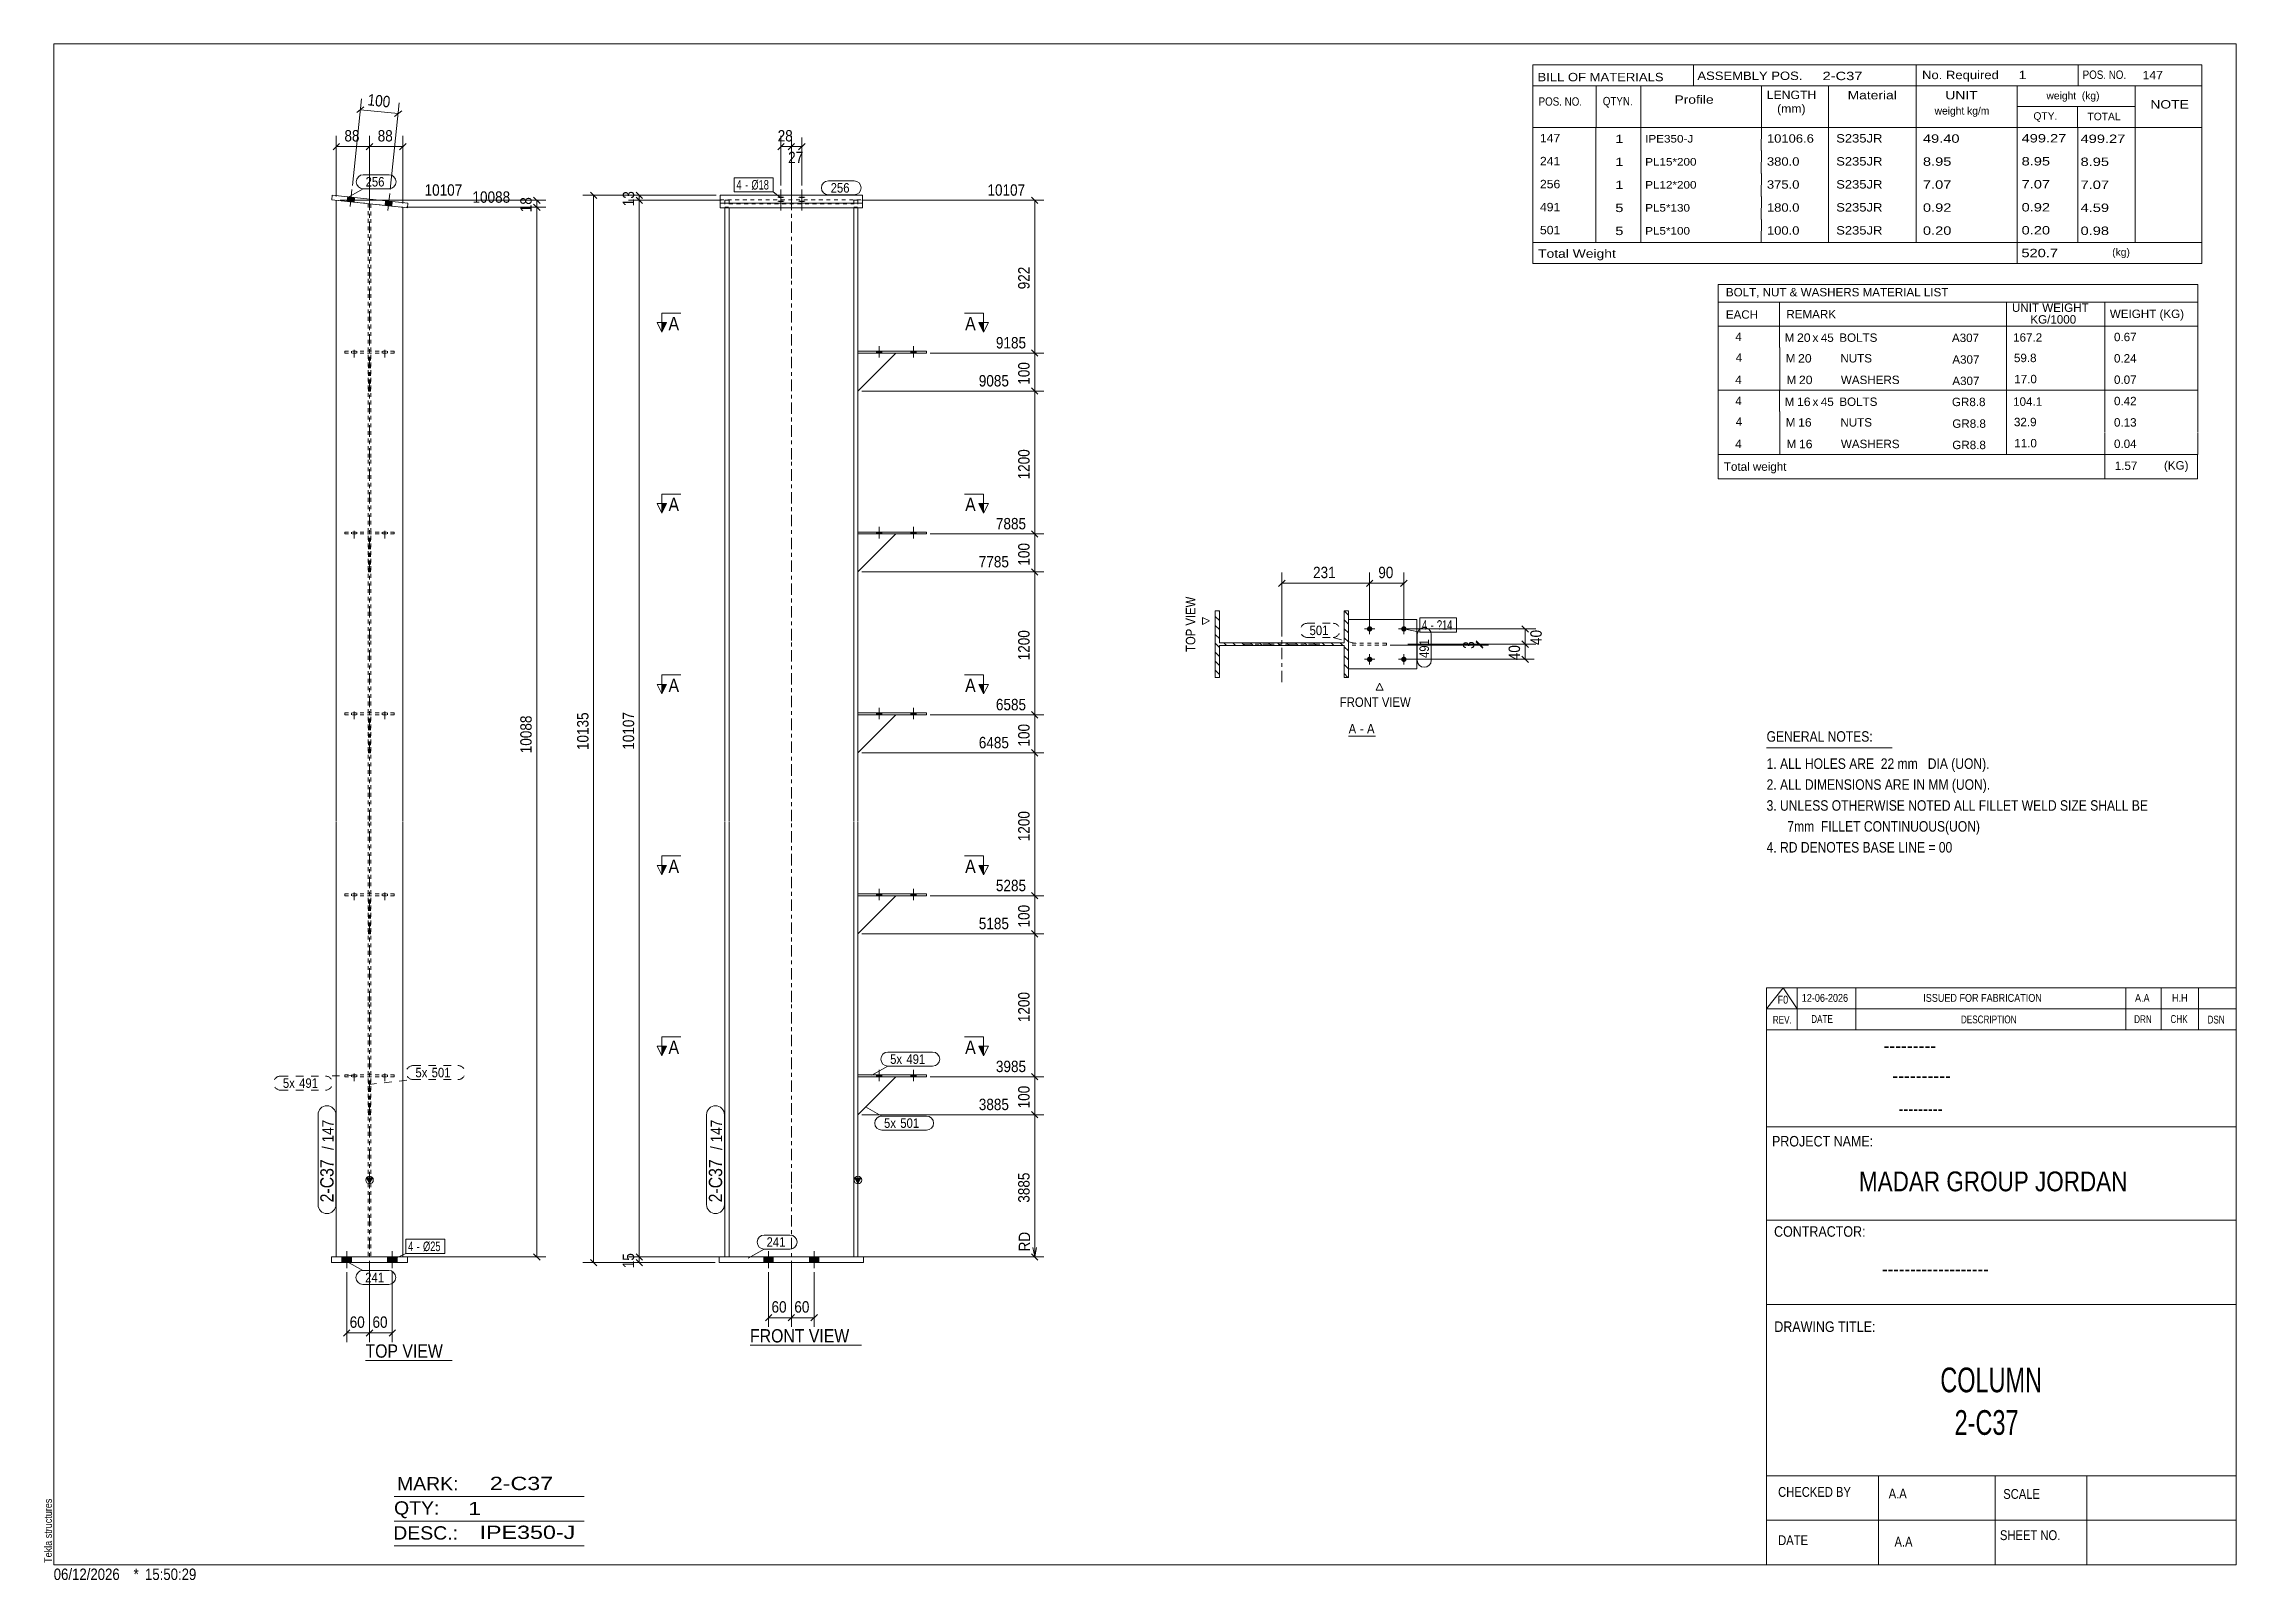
# Model space of a CAD drawing. Header units: millimetres. Extents: x 2 to 579, y 1 to 405.
import ezdxf

# ---------------------------------------------------------------- set-up
doc = ezdxf.new("R2010")
doc.units = ezdxf.units.MM
for name, pattern in [('XKITLINE00', [0]), ('XKITLINE01', [4, 1, -1, 1, -1]), ('XKITLINE02', [4, 2, -2]), ('XKITLINE03', [6, 3, -1, 1, -1])]:
    doc.linetypes.add(name, pattern=pattern)
for name, color, linetype, lineweight in [('Bolt', 3, 'Continuous', 0), ('BoltMark', 7, 'Continuous', 0), ('Dimensions', 7, 'Continuous', 0), ('DrawingSheet', 5, 'Continuous', 0), ('OtherObjectType', 7, 'Continuous', 0), ('Part', 2, 'Continuous', 0), ('PartMark', 7, 'Continuous', 0), ('Section', 6, 'Continuous', 0)]:
    doc.layers.add(name, color=color, linetype=linetype, lineweight=lineweight)
doc.styles.add('@ARIAL_UNICODE_MS_BOLD', font='ARIAL.TTF')
doc.styles.add('ARIAL', font='ARIAL.TTF')
doc.styles.add('ARIAL_NARROW', font='ARIALN.TTF')
doc.styles.add('COMIC_SANS_MS_BOLD', font='COMICBD.TTF')
doc.styles.add('SWIS721_EX_BT', font='ARIAL.TTF')
doc.styles.add('SWISSE', font='ARIAL.TTF')

# ---------------------------------------------------------------- blocks, each defined once
blk = doc.blocks.new('*A1')
at = {"layer": 'Part', "color": 7, "linetype": 'XKITLINE00', "lineweight": 0}
for p, q in [((311.6, 253.32), (310.5, 254.42)), ((311.6, 255.67), (311.39, 255.88)), ((345.5, 254.78), (344.4, 255.88)), ((311.6, 250.96), (310.5, 252.06)), ((311.6, 248.6), (310.5, 249.7)), ((345.5, 252.42), (344.4, 253.52)), ((345.5, 250.06), (344.4, 251.16)), ((345.5, 247.7), (344.4, 248.8)), ((311.6, 246.24), (310.5, 247.34)), ((311.6, 243.89), (310.5, 244.99)), ((311.6, 241.53), (310.5, 242.63)), ((313.42, 246.78), (312.72, 247.48)), ((315.78, 246.78), (315.08, 247.48)), ((318.14, 246.78), (317.44, 247.48)), ((320.49, 246.78), (319.79, 247.48)), ((322.85, 246.78), (322.15, 247.48)), ((325.21, 246.78), (324.51, 247.48)), ((327.57, 246.78), (326.87, 247.48)), ((329.92, 246.78), (329.22, 247.48)), ((332.28, 246.78), (331.58, 247.48)), ((334.64, 246.78), (333.94, 247.48)), ((337, 246.78), (336.3, 247.48)), ((339.35, 246.78), (338.65, 247.48)), ((341.71, 246.78), (341.01, 247.48)), ((344.07, 246.78), (343.37, 247.48)), ((345.5, 245.35), (344.4, 246.45)), ((345.5, 242.99), (344.4, 244.09)), ((311.6, 239.17), (310.5, 240.27)), ((345.5, 240.63), (344.4, 241.73)), ((345.4, 238.38), (344.4, 239.37))]:
    blk.add_line(p, q, dxfattribs=at)
blk = doc.blocks.new('*A2')
at = {"layer": 'Bolt'}
for points in [[(194.25, 85.97), (194.25, 84.47), (191.75, 84.47), (191.75, 85.97)], [(194.25, 85.97), (194.25, 84.47), (191.75, 84.47), (191.75, 85.97)], [(206.25, 85.97), (206.25, 84.47), (203.75, 84.47), (203.75, 85.97)], [(206.25, 85.97), (206.25, 84.47), (203.75, 84.47), (203.75, 85.97)]]:
    blk.add_hatch(color=3, dxfattribs=at).paths.add_polyline_path(points, flags=17)
at = {"layer": 'Bolt', "color": 3, "linetype": 'XKITLINE00', "lineweight": 0}
for p, q in [((193, 87.47), (193, 82.97)), ((193, 87.47), (193, 82.97)), ((205, 87.47), (205, 82.97)), ((205, 87.47), (205, 82.97)), ((191.75, 85.97), (191.75, 84.47)), ((191.75, 85.97), (191.75, 84.47)), ((194.25, 85.97), (194.25, 84.47)), ((194.25, 85.97), (194.25, 84.47)), ((203.75, 85.97), (203.75, 84.47)), ((203.75, 85.97), (203.75, 84.47)), ((206.25, 85.97), (206.25, 84.47)), ((206.25, 85.97), (206.25, 84.47))]:
    blk.add_line(p, q, dxfattribs=at)
blk = doc.blocks.new('*A3')
at = {"layer": 'Bolt'}
for points in [[(196.21, 364.46), (196.17, 364.46), (196.12, 364.46), (196.08, 364.46), (196.04, 364.46), (195.99, 364.47), (195.95, 364.47), (195.91, 364.47), (195.87, 364.48), (195.83, 364.48), (195.79, 364.48), (195.75, 364.49), (195.72, 364.5), (195.68, 364.5), (195.65, 364.51), (195.62, 364.51), (195.59, 364.52), (195.56, 364.53), (195.53, 364.54), (195.51, 364.54), (195.48, 364.55), (195.46, 364.56), (195.44, 364.57), (195.42, 364.58), (195.41, 364.59), (195.39, 364.6), (195.38, 364.6), (195.37, 364.61), (195.36, 364.62), (195.36, 364.63), (195.36, 364.64), (195.35, 364.65), (195.36, 364.66), (195.36, 364.67), (195.36, 364.68), (195.37, 364.69), (195.38, 364.7), (195.39, 364.71), (195.41, 364.72), (195.42, 364.73), (195.44, 364.73), (195.46, 364.74), (195.48, 364.75), (195.51, 364.76), (195.53, 364.77), (195.56, 364.77), (195.59, 364.78), (195.62, 364.79), (195.65, 364.8), (195.68, 364.8), (195.72, 364.81), (195.75, 364.81), (195.79, 364.82), (195.83, 364.82), (195.87, 364.83), (195.91, 364.83), (195.95, 364.83), (195.99, 364.84), (196.04, 364.84), (196.08, 364.84), (196.12, 364.84), (196.17, 364.84), (196.21, 364.85), (196.25, 364.85), (196.3, 364.85), (196.34, 364.84), (196.39, 364.84), (196.43, 364.84), (196.47, 364.84), (196.52, 364.84), (196.56, 364.83), (196.6, 364.83), (196.64, 364.83), (196.68, 364.82), (196.72, 364.82), (196.75, 364.81), (196.79, 364.81), (196.83, 364.8), (196.86, 364.8), (196.89, 364.79), (196.92, 364.78), (196.95, 364.77), (196.98, 364.77), (197, 364.76), (197.03, 364.75), (197.05, 364.74), (197.07, 364.73), (197.09, 364.73), (197.1, 364.72), (197.12, 364.71), (197.13, 364.7), (197.14, 364.69), (197.14, 364.68), (197.15, 364.67), (197.15, 364.66), (197.15, 364.65), (197.15, 364.64), (197.15, 364.63), (197.14, 364.62), (197.14, 364.61), (197.13, 364.6), (197.12, 364.6), (197.1, 364.59), (197.09, 364.58), (197.07, 364.57), (197.05, 364.56), (197.03, 364.55), (197, 364.54), (196.98, 364.54), (196.95, 364.53), (196.92, 364.52), (196.89, 364.51), (196.86, 364.51), (196.83, 364.5), (196.79, 364.5), (196.75, 364.49), (196.72, 364.48), (196.68, 364.48), (196.64, 364.48), (196.6, 364.47), (196.56, 364.47), (196.52, 364.47), (196.47, 364.46), (196.43, 364.46), (196.39, 364.46), (196.34, 364.46), (196.3, 364.46), (196.25, 364.46)], [(196.21, 363.41), (196.17, 363.41), (196.12, 363.41), (196.08, 363.41), (196.04, 363.41), (195.99, 363.42), (195.95, 363.42), (195.91, 363.42), (195.87, 363.43), (195.83, 363.43), (195.79, 363.44), (195.75, 363.44), (195.72, 363.45), (195.68, 363.45), (195.65, 363.46), (195.62, 363.47), (195.59, 363.47), (195.56, 363.48), (195.53, 363.49), (195.51, 363.49), (195.48, 363.5), (195.46, 363.51), (195.44, 363.52), (195.42, 363.53), (195.41, 363.54), (195.39, 363.55), (195.38, 363.56), (195.37, 363.56), (195.36, 363.57), (195.36, 363.58), (195.36, 363.59), (195.35, 363.6), (195.36, 363.61), (195.36, 363.62), (195.36, 363.63), (195.37, 363.64), (195.38, 363.65), (195.39, 363.66), (195.41, 363.67), (195.42, 363.68), (195.44, 363.69), (195.46, 363.69), (195.48, 363.7), (195.51, 363.71), (195.53, 363.72), (195.56, 363.73), (195.59, 363.73), (195.62, 363.74), (195.65, 363.75), (195.68, 363.75), (195.72, 363.76), (195.75, 363.76), (195.79, 363.77), (195.83, 363.77), (195.87, 363.78), (195.91, 363.78), (195.95, 363.79), (195.99, 363.79), (196.04, 363.79), (196.08, 363.79), (196.12, 363.79), (196.17, 363.8), (196.21, 363.8), (196.25, 363.8), (196.3, 363.8), (196.34, 363.8), (196.39, 363.79), (196.43, 363.79), (196.47, 363.79), (196.52, 363.79), (196.56, 363.79), (196.6, 363.78), (196.64, 363.78), (196.68, 363.77), (196.72, 363.77), (196.75, 363.76), (196.79, 363.76), (196.83, 363.75), (196.86, 363.75), (196.89, 363.74), (196.92, 363.73), (196.95, 363.73), (196.98, 363.72), (197, 363.71), (197.03, 363.7), (197.05, 363.69), (197.07, 363.69), (197.09, 363.68), (197.1, 363.67), (197.12, 363.66), (197.13, 363.65), (197.14, 363.64), (197.14, 363.63), (197.15, 363.62), (197.15, 363.61), (197.15, 363.6), (197.15, 363.59), (197.15, 363.58), (197.14, 363.57), (197.14, 363.56), (197.13, 363.56), (197.12, 363.55), (197.1, 363.54), (197.09, 363.53), (197.07, 363.52), (197.05, 363.51), (197.03, 363.5), (197, 363.49), (196.98, 363.49), (196.95, 363.48), (196.92, 363.47), (196.89, 363.47), (196.86, 363.46), (196.83, 363.45), (196.79, 363.45), (196.75, 363.44), (196.72, 363.44), (196.68, 363.43), (196.64, 363.43), (196.6, 363.42), (196.56, 363.42), (196.52, 363.42), (196.47, 363.41), (196.43, 363.41), (196.39, 363.41), (196.34, 363.41), (196.3, 363.41), (196.25, 363.41)], [(201.71, 364.46), (201.67, 364.46), (201.62, 364.46), (201.58, 364.46), (201.54, 364.46), (201.49, 364.47), (201.45, 364.47), (201.41, 364.47), (201.37, 364.48), (201.33, 364.48), (201.29, 364.48), (201.25, 364.49), (201.22, 364.5), (201.18, 364.5), (201.15, 364.51), (201.12, 364.51), (201.09, 364.52), (201.06, 364.53), (201.03, 364.54), (201.01, 364.54), (200.98, 364.55), (200.96, 364.56), (200.94, 364.57), (200.92, 364.58), (200.91, 364.59), (200.89, 364.6), (200.88, 364.6), (200.87, 364.61), (200.86, 364.62), (200.86, 364.63), (200.86, 364.64), (200.85, 364.65), (200.86, 364.66), (200.86, 364.67), (200.86, 364.68), (200.87, 364.69), (200.88, 364.7), (200.89, 364.71), (200.91, 364.72), (200.92, 364.73), (200.94, 364.73), (200.96, 364.74), (200.98, 364.75), (201.01, 364.76), (201.03, 364.77), (201.06, 364.77), (201.09, 364.78), (201.12, 364.79), (201.15, 364.8), (201.18, 364.8), (201.22, 364.81), (201.25, 364.81), (201.29, 364.82), (201.33, 364.82), (201.37, 364.83), (201.41, 364.83), (201.45, 364.83), (201.49, 364.84), (201.54, 364.84), (201.58, 364.84), (201.62, 364.84), (201.67, 364.84), (201.71, 364.85), (201.75, 364.85), (201.8, 364.85), (201.84, 364.84), (201.89, 364.84), (201.93, 364.84), (201.97, 364.84), (202.02, 364.84), (202.06, 364.83), (202.1, 364.83), (202.14, 364.83), (202.18, 364.82), (202.22, 364.82), (202.25, 364.81), (202.29, 364.81), (202.33, 364.8), (202.36, 364.8), (202.39, 364.79), (202.42, 364.78), (202.45, 364.77), (202.48, 364.77), (202.5, 364.76), (202.53, 364.75), (202.55, 364.74), (202.57, 364.73), (202.59, 364.73), (202.6, 364.72), (202.62, 364.71), (202.63, 364.7), (202.64, 364.69), (202.64, 364.68), (202.65, 364.67), (202.65, 364.66), (202.65, 364.65), (202.65, 364.64), (202.65, 364.63), (202.64, 364.62), (202.64, 364.61), (202.63, 364.6), (202.62, 364.6), (202.6, 364.59), (202.59, 364.58), (202.57, 364.57), (202.55, 364.56), (202.53, 364.55), (202.5, 364.54), (202.48, 364.54), (202.45, 364.53), (202.42, 364.52), (202.39, 364.51), (202.36, 364.51), (202.33, 364.5), (202.29, 364.5), (202.25, 364.49), (202.22, 364.48), (202.18, 364.48), (202.14, 364.48), (202.1, 364.47), (202.06, 364.47), (202.02, 364.47), (201.97, 364.46), (201.93, 364.46), (201.89, 364.46), (201.84, 364.46), (201.8, 364.46), (201.75, 364.46)], [(201.71, 363.41), (201.67, 363.41), (201.62, 363.41), (201.58, 363.41), (201.54, 363.41), (201.49, 363.42), (201.45, 363.42), (201.41, 363.42), (201.37, 363.43), (201.33, 363.43), (201.29, 363.44), (201.25, 363.44), (201.22, 363.45), (201.18, 363.45), (201.15, 363.46), (201.12, 363.47), (201.09, 363.47), (201.06, 363.48), (201.03, 363.49), (201.01, 363.49), (200.98, 363.5), (200.96, 363.51), (200.94, 363.52), (200.92, 363.53), (200.91, 363.54), (200.89, 363.55), (200.88, 363.56), (200.87, 363.56), (200.86, 363.57), (200.86, 363.58), (200.86, 363.59), (200.85, 363.6), (200.86, 363.61), (200.86, 363.62), (200.86, 363.63), (200.87, 363.64), (200.88, 363.65), (200.89, 363.66), (200.91, 363.67), (200.92, 363.68), (200.94, 363.69), (200.96, 363.69), (200.98, 363.7), (201.01, 363.71), (201.03, 363.72), (201.06, 363.73), (201.09, 363.73), (201.12, 363.74), (201.15, 363.75), (201.18, 363.75), (201.22, 363.76), (201.25, 363.76), (201.29, 363.77), (201.33, 363.77), (201.37, 363.78), (201.41, 363.78), (201.45, 363.79), (201.49, 363.79), (201.54, 363.79), (201.58, 363.79), (201.62, 363.79), (201.67, 363.8), (201.71, 363.8), (201.75, 363.8), (201.8, 363.8), (201.84, 363.8), (201.89, 363.79), (201.93, 363.79), (201.97, 363.79), (202.02, 363.79), (202.06, 363.79), (202.1, 363.78), (202.14, 363.78), (202.18, 363.77), (202.22, 363.77), (202.25, 363.76), (202.29, 363.76), (202.33, 363.75), (202.36, 363.75), (202.39, 363.74), (202.42, 363.73), (202.45, 363.73), (202.48, 363.72), (202.5, 363.71), (202.53, 363.7), (202.55, 363.69), (202.57, 363.69), (202.59, 363.68), (202.6, 363.67), (202.62, 363.66), (202.63, 363.65), (202.64, 363.64), (202.64, 363.63), (202.65, 363.62), (202.65, 363.61), (202.65, 363.6), (202.65, 363.59), (202.65, 363.58), (202.64, 363.57), (202.64, 363.56), (202.63, 363.56), (202.62, 363.55), (202.6, 363.54), (202.59, 363.53), (202.57, 363.52), (202.55, 363.51), (202.53, 363.5), (202.5, 363.49), (202.48, 363.49), (202.45, 363.48), (202.42, 363.47), (202.39, 363.47), (202.36, 363.46), (202.33, 363.45), (202.29, 363.45), (202.25, 363.44), (202.22, 363.44), (202.18, 363.43), (202.14, 363.43), (202.1, 363.42), (202.06, 363.42), (202.02, 363.42), (201.97, 363.41), (201.93, 363.41), (201.89, 363.41), (201.84, 363.41), (201.8, 363.41), (201.75, 363.41)]]:
    blk.add_hatch(color=3, dxfattribs=at).paths.add_polyline_path(points, flags=17)
at = {"layer": 'Bolt', "color": 3, "linetype": 'XKITLINE00', "lineweight": 0}
for p, q in [((196.25, 366.72), (196.25, 362.24)), ((196.25, 365.67), (196.25, 361.19)), ((201.75, 366.72), (201.75, 362.24)), ((201.75, 365.67), (201.75, 361.19))]:
    blk.add_line(p, q, dxfattribs=at)
blk = doc.blocks.new('*A4')
at = {"layer": 'Bolt'}
for points in [[(222.8, 133.87), (222.8, 133.37), (221.4, 133.37), (221.4, 133.87)], [(222.8, 133.87), (222.8, 133.37), (221.4, 133.37), (221.4, 133.87)], [(231.8, 133.87), (231.8, 133.37), (230.4, 133.37), (230.4, 133.87)], [(231.8, 133.87), (231.8, 133.37), (230.4, 133.37), (230.4, 133.87)]]:
    blk.add_hatch(color=3, dxfattribs=at).paths.add_polyline_path(points, flags=17)
at = {"layer": 'Bolt', "color": 3, "linetype": 'XKITLINE00', "lineweight": 0}
for p, q in [((221.4, 133.37), (221.4, 133.87)), ((221.4, 133.37), (221.4, 133.87)), ((222.1, 132.21), (222.1, 135.21)), ((222.1, 132.21), (222.1, 135.21)), ((222.8, 133.37), (222.8, 133.87)), ((222.8, 133.37), (222.8, 133.87)), ((230.4, 133.37), (230.4, 133.87)), ((230.4, 133.37), (230.4, 133.87)), ((231.1, 132.21), (231.1, 135.21)), ((231.1, 132.21), (231.1, 135.21)), ((231.8, 133.37), (231.8, 133.87)), ((231.8, 133.37), (231.8, 133.87))]:
    blk.add_line(p, q, dxfattribs=at)
blk = doc.blocks.new('*A5')
at = {"layer": 'Bolt'}
for points in [[(222.8, 181.45), (222.8, 180.95), (221.4, 180.95), (221.4, 181.45)], [(222.8, 181.45), (222.8, 180.95), (221.4, 180.95), (221.4, 181.45)], [(231.8, 181.45), (231.8, 180.95), (230.4, 180.95), (230.4, 181.45)], [(231.8, 181.45), (231.8, 180.95), (230.4, 180.95), (230.4, 181.45)]]:
    blk.add_hatch(color=3, dxfattribs=at).paths.add_polyline_path(points, flags=17)
at = {"layer": 'Bolt', "color": 3, "linetype": 'XKITLINE00', "lineweight": 0}
for p, q in [((221.4, 180.95), (221.4, 181.45)), ((221.4, 180.95), (221.4, 181.45)), ((222.1, 179.79), (222.1, 182.79)), ((222.1, 179.79), (222.1, 182.79)), ((222.8, 180.95), (222.8, 181.45)), ((222.8, 180.95), (222.8, 181.45)), ((230.4, 180.95), (230.4, 181.45)), ((230.4, 180.95), (230.4, 181.45)), ((231.1, 179.79), (231.1, 182.79)), ((231.1, 179.79), (231.1, 182.79)), ((231.8, 180.95), (231.8, 181.45)), ((231.8, 180.95), (231.8, 181.45))]:
    blk.add_line(p, q, dxfattribs=at)
blk = doc.blocks.new('*A6')
at = {"layer": 'Bolt'}
for points in [[(222.8, 229.03), (222.8, 228.53), (221.4, 228.53), (221.4, 229.03)], [(222.8, 229.03), (222.8, 228.53), (221.4, 228.53), (221.4, 229.03)], [(231.8, 229.03), (231.8, 228.53), (230.4, 228.53), (230.4, 229.03)], [(231.8, 229.03), (231.8, 228.53), (230.4, 228.53), (230.4, 229.03)]]:
    blk.add_hatch(color=3, dxfattribs=at).paths.add_polyline_path(points, flags=17)
at = {"layer": 'Bolt', "color": 3, "linetype": 'XKITLINE00', "lineweight": 0}
for p, q in [((221.4, 228.53), (221.4, 229.03)), ((221.4, 228.53), (221.4, 229.03)), ((222.1, 227.37), (222.1, 230.37)), ((222.1, 227.37), (222.1, 230.37)), ((222.8, 228.53), (222.8, 229.03)), ((222.8, 228.53), (222.8, 229.03)), ((230.4, 228.53), (230.4, 229.03)), ((230.4, 228.53), (230.4, 229.03)), ((231.1, 227.37), (231.1, 230.37)), ((231.1, 227.37), (231.1, 230.37)), ((231.8, 228.53), (231.8, 229.03)), ((231.8, 228.53), (231.8, 229.03))]:
    blk.add_line(p, q, dxfattribs=at)
blk = doc.blocks.new('*A7')
at = {"layer": 'Bolt'}
for points in [[(222.8, 276.61), (222.8, 276.11), (221.4, 276.11), (221.4, 276.61)], [(222.8, 276.61), (222.8, 276.11), (221.4, 276.11), (221.4, 276.61)], [(231.8, 276.61), (231.8, 276.11), (230.4, 276.11), (230.4, 276.61)], [(231.8, 276.61), (231.8, 276.11), (230.4, 276.11), (230.4, 276.61)]]:
    blk.add_hatch(color=3, dxfattribs=at).paths.add_polyline_path(points, flags=17)
at = {"layer": 'Bolt', "color": 3, "linetype": 'XKITLINE00', "lineweight": 0}
for p, q in [((222.1, 274.95), (222.1, 277.95)), ((222.1, 274.95), (222.1, 277.95)), ((231.1, 274.95), (231.1, 277.95)), ((231.1, 274.95), (231.1, 277.95)), ((221.4, 276.11), (221.4, 276.61)), ((221.4, 276.11), (221.4, 276.61)), ((222.8, 276.11), (222.8, 276.61)), ((222.8, 276.11), (222.8, 276.61)), ((230.4, 276.11), (230.4, 276.61)), ((230.4, 276.11), (230.4, 276.61)), ((231.8, 276.11), (231.8, 276.61)), ((231.8, 276.11), (231.8, 276.61))]:
    blk.add_line(p, q, dxfattribs=at)
blk = doc.blocks.new('*A8')
at = {"layer": 'Bolt'}
for points in [[(222.8, 324.19), (222.8, 323.69), (221.4, 323.69), (221.4, 324.19)], [(222.8, 324.19), (222.8, 323.69), (221.4, 323.69), (221.4, 324.19)], [(231.8, 324.19), (231.8, 323.69), (230.4, 323.69), (230.4, 324.19)], [(231.8, 324.19), (231.8, 323.69), (230.4, 323.69), (230.4, 324.19)]]:
    blk.add_hatch(color=3, dxfattribs=at).paths.add_polyline_path(points, flags=17)
at = {"layer": 'Bolt', "color": 3, "linetype": 'XKITLINE00', "lineweight": 0}
for p, q in [((221.4, 323.69), (221.4, 324.19)), ((221.4, 323.69), (221.4, 324.19)), ((222.1, 322.53), (222.1, 325.53)), ((222.1, 322.53), (222.1, 325.53)), ((222.8, 323.69), (222.8, 324.19)), ((222.8, 323.69), (222.8, 324.19)), ((230.4, 323.69), (230.4, 324.19)), ((230.4, 323.69), (230.4, 324.19)), ((231.1, 322.53), (231.1, 325.53)), ((231.1, 322.53), (231.1, 325.53)), ((231.8, 323.69), (231.8, 324.19)), ((231.8, 323.69), (231.8, 324.19))]:
    blk.add_line(p, q, dxfattribs=at)
blk = doc.blocks.new('*A9')
at = {"layer": 'Part'}
blk.add_hatch(color=2, dxfattribs=at).paths.add_polyline_path([(215.7, 106.68), (217.3, 106.68), (216.5, 105.28)], flags=17)
at = {"layer": 'Part', "color": 7, "linetype": 'XKITLINE03', "lineweight": 0}
for p, q in [((199, 343.27), (199, 372.93)), ((199, 295.69), (199, 343.17)), ((199, 248.11), (199, 295.59)), ((199, 200.53), (199, 248.01)), ((199, 152.95), (199, 200.43)), ((199, 105.37), (199, 152.85)), ((199, 75.97), (199, 105.27))]:
    blk.add_line(p, q, dxfattribs=at)
at = {"layer": 'Part', "color": 7, "linetype": 'XKITLINE01', "lineweight": 0}
for p, q in [((181.5, 363.86), (181.5, 361.88)), ((181.5, 363.86), (182.6, 363.86)), ((182.6, 363.86), (182.6, 361.88)), ((215.4, 363.86), (215.4, 361.88)), ((215.4, 363.86), (216.5, 363.86)), ((216.5, 363.86), (216.5, 361.88)), ((181.5, 362.01), (182.6, 362.01)), ((182.6, 362.97), (215.4, 362.97)), ((182.6, 362.9), (215.4, 362.9)), ((215.4, 362.01), (216.5, 362.01)), ((216.5, 85.97), (181.5, 85.97))]:
    blk.add_line(p, q, dxfattribs=at)
at = {"layer": 'Part', "color": 2, "linetype": 'XKITLINE00', "lineweight": 0}
for p, q in [((181.5, 361.88), (181.5, 343.27)), ((182.6, 361.88), (182.6, 343.27)), ((215.4, 361.88), (215.4, 343.27)), ((216.5, 361.88), (216.5, 343.27)), ((181.5, 343.17), (181.5, 295.69)), ((182.6, 343.17), (182.6, 295.69)), ((215.4, 343.17), (215.4, 295.69)), ((216.5, 343.17), (216.5, 295.69)), ((181.5, 295.59), (181.5, 248.11)), ((182.6, 295.59), (182.6, 248.11)), ((215.4, 295.59), (215.4, 248.11)), ((216.5, 295.59), (216.5, 248.11)), ((181.5, 248.01), (181.5, 200.53)), ((182.6, 248.01), (182.6, 200.53)), ((215.4, 248.01), (215.4, 200.53)), ((216.5, 248.01), (216.5, 200.53)), ((181.5, 200.43), (181.5, 152.95)), ((182.6, 200.43), (182.6, 152.95)), ((215.4, 200.43), (215.4, 152.95)), ((216.5, 200.43), (216.5, 152.95)), ((181.5, 152.85), (181.5, 105.37)), ((182.6, 152.85), (182.6, 105.37)), ((215.4, 152.85), (215.4, 105.37)), ((216.5, 152.85), (216.5, 105.37)), ((181.5, 105.27), (181.5, 85.97)), ((182.6, 105.27), (182.6, 85.97)), ((215.4, 105.27), (215.4, 85.97)), ((216.5, 105.28), (215.7, 106.68)), ((215.7, 106.68), (217.3, 106.68)), ((217.3, 106.68), (216.5, 105.28)), ((216.5, 105.27), (216.5, 85.97))]:
    blk.add_line(p, q, dxfattribs=at)
blk.add_circle((216.5, 106.18), 1, dxfattribs=at)
blk = doc.blocks.new('*A10')
at = {"layer": 'Part', "color": 2, "linetype": 'XKITLINE00', "lineweight": 0}
for p, q in [((218, 85.97), (180, 85.97)), ((180, 85.97), (180, 84.47)), ((218, 84.47), (180, 84.47)), ((218, 85.97), (218, 84.47))]:
    blk.add_line(p, q, dxfattribs=at)
blk = doc.blocks.new('*A11')
at = {"layer": 'Part', "color": 2, "linetype": 'XKITLINE00', "lineweight": 0}
for p, q in [((180.25, 361.88), (180.25, 365.18)), ((217.75, 365.18), (180.25, 365.18)), ((217.75, 365.18), (217.75, 361.88)), ((180.25, 363.08), (217.75, 363.08)), ((217.75, 361.88), (180.25, 361.88))]:
    blk.add_line(p, q, dxfattribs=at)
at = {"layer": 'Part', "color": 7, "linetype": 'XKITLINE01', "lineweight": 0}
blk.add_line((180.25, 363.98), (217.75, 363.98), dxfattribs=at)
blk = doc.blocks.new('*A12')
at = {"layer": 'Part', "color": 2, "linetype": 'XKITLINE00', "lineweight": 0}
for p, q in [((234.5, 133.87), (216.5, 133.87)), ((216.5, 133.37), (234.5, 133.37)), ((234.5, 133.37), (234.5, 133.87))]:
    blk.add_line(p, q, dxfattribs=at)
at = {"layer": 'Part', "color": 7, "linetype": 'XKITLINE01', "lineweight": 0}
blk.add_line((216.5, 133.87), (216.5, 133.37), dxfattribs=at)
blk = doc.blocks.new('*A13')
at = {"layer": 'Part', "color": 2, "linetype": 'XKITLINE00', "lineweight": 0}
blk.add_line((226.5, 133.37), (216.5, 123.37), dxfattribs=at)
at = {"layer": 'Part', "color": 7, "linetype": 'XKITLINE01', "lineweight": 0}
for p, q in [((216.5, 123.37), (216.5, 133.37)), ((216.5, 133.37), (226.5, 133.37))]:
    blk.add_line(p, q, dxfattribs=at)
blk = doc.blocks.new('*A14')
at = {"layer": 'Part', "color": 2, "linetype": 'XKITLINE00', "lineweight": 0}
for p, q in [((234.5, 181.45), (216.5, 181.45)), ((216.5, 180.95), (234.5, 180.95)), ((234.5, 180.95), (234.5, 181.45))]:
    blk.add_line(p, q, dxfattribs=at)
at = {"layer": 'Part', "color": 7, "linetype": 'XKITLINE01', "lineweight": 0}
blk.add_line((216.5, 181.45), (216.5, 180.95), dxfattribs=at)
blk = doc.blocks.new('*A15')
at = {"layer": 'Part', "color": 2, "linetype": 'XKITLINE00', "lineweight": 0}
blk.add_line((226.5, 180.95), (216.5, 170.95), dxfattribs=at)
at = {"layer": 'Part', "color": 7, "linetype": 'XKITLINE01', "lineweight": 0}
for p, q in [((216.5, 170.95), (216.5, 180.95)), ((216.5, 180.95), (226.5, 180.95))]:
    blk.add_line(p, q, dxfattribs=at)
blk = doc.blocks.new('*A16')
at = {"layer": 'Part', "color": 2, "linetype": 'XKITLINE00', "lineweight": 0}
for p, q in [((234.5, 229.03), (216.5, 229.03)), ((216.5, 228.53), (234.5, 228.53)), ((234.5, 228.53), (234.5, 229.03))]:
    blk.add_line(p, q, dxfattribs=at)
at = {"layer": 'Part', "color": 7, "linetype": 'XKITLINE01', "lineweight": 0}
blk.add_line((216.5, 229.03), (216.5, 228.53), dxfattribs=at)
blk = doc.blocks.new('*A17')
at = {"layer": 'Part', "color": 2, "linetype": 'XKITLINE00', "lineweight": 0}
blk.add_line((226.5, 228.53), (216.5, 218.53), dxfattribs=at)
at = {"layer": 'Part', "color": 7, "linetype": 'XKITLINE01', "lineweight": 0}
for p, q in [((216.5, 218.53), (216.5, 228.53)), ((216.5, 228.53), (226.5, 228.53))]:
    blk.add_line(p, q, dxfattribs=at)
blk = doc.blocks.new('*A18')
at = {"layer": 'Part', "color": 2, "linetype": 'XKITLINE00', "lineweight": 0}
for p, q in [((234.5, 276.61), (216.5, 276.61)), ((216.5, 276.11), (234.5, 276.11)), ((234.5, 276.11), (234.5, 276.61))]:
    blk.add_line(p, q, dxfattribs=at)
at = {"layer": 'Part', "color": 7, "linetype": 'XKITLINE01', "lineweight": 0}
blk.add_line((216.5, 276.61), (216.5, 276.11), dxfattribs=at)
blk = doc.blocks.new('*A19')
at = {"layer": 'Part', "color": 2, "linetype": 'XKITLINE00', "lineweight": 0}
blk.add_line((226.5, 276.11), (216.5, 266.11), dxfattribs=at)
at = {"layer": 'Part', "color": 7, "linetype": 'XKITLINE01', "lineweight": 0}
for p, q in [((216.5, 266.11), (216.5, 276.11)), ((216.5, 276.11), (226.5, 276.11))]:
    blk.add_line(p, q, dxfattribs=at)
blk = doc.blocks.new('*A20')
at = {"layer": 'Part', "color": 2, "linetype": 'XKITLINE00', "lineweight": 0}
for p, q in [((234.5, 324.19), (216.5, 324.19)), ((216.5, 323.69), (234.5, 323.69)), ((234.5, 323.69), (234.5, 324.19))]:
    blk.add_line(p, q, dxfattribs=at)
at = {"layer": 'Part', "color": 7, "linetype": 'XKITLINE01', "lineweight": 0}
blk.add_line((216.5, 324.19), (216.5, 323.69), dxfattribs=at)
blk = doc.blocks.new('*A21')
at = {"layer": 'Part', "color": 2, "linetype": 'XKITLINE00', "lineweight": 0}
blk.add_line((226.5, 323.69), (216.5, 313.69), dxfattribs=at)
at = {"layer": 'Part', "color": 7, "linetype": 'XKITLINE01', "lineweight": 0}
for p, q in [((216.5, 313.69), (216.5, 323.69)), ((216.5, 323.69), (226.5, 323.69))]:
    blk.add_line(p, q, dxfattribs=at)
blk = doc.blocks.new('*A22')
at = {"layer": 'Bolt'}
for points in [[(83.3, 85.97), (83.3, 84.47), (80.8, 84.47), (80.8, 85.97)], [(83.3, 85.97), (83.3, 84.47), (80.8, 84.47), (80.8, 85.97)], [(95.3, 85.97), (95.3, 84.47), (92.8, 84.47), (92.8, 85.97)], [(95.3, 85.97), (95.3, 84.47), (92.8, 84.47), (92.8, 85.97)]]:
    blk.add_hatch(color=3, dxfattribs=at).paths.add_polyline_path(points, flags=17)
at = {"layer": 'Bolt', "color": 3, "linetype": 'XKITLINE00', "lineweight": 0}
for p, q in [((82.05, 87.47), (82.05, 82.97)), ((82.05, 87.47), (82.05, 82.97)), ((94.05, 87.47), (94.05, 82.97)), ((94.05, 87.47), (94.05, 82.97)), ((80.8, 85.97), (80.8, 84.47)), ((80.8, 85.97), (80.8, 84.47)), ((83.3, 85.97), (83.3, 84.47)), ((83.3, 85.97), (83.3, 84.47)), ((92.8, 85.97), (92.8, 84.47)), ((92.8, 85.97), (92.8, 84.47)), ((95.3, 85.97), (95.3, 84.47)), ((95.3, 85.97), (95.3, 84.47))]:
    blk.add_line(p, q, dxfattribs=at)
blk = doc.blocks.new('*A23')
at = {"layer": 'Bolt'}
for points in [[(84.1, 364.56), (83.98, 363.36), (82.19, 363.55), (82.31, 364.75)], [(84.1, 364.56), (83.98, 363.36), (82.19, 363.55), (82.31, 364.75)], [(94.05, 363.51), (93.92, 362.31), (92.13, 362.5), (92.26, 363.7)], [(94.05, 363.51), (93.92, 362.31), (92.13, 362.5), (92.26, 363.7)]]:
    blk.add_hatch(color=3, dxfattribs=at).paths.add_polyline_path(points, flags=17)
at = {"layer": 'Bolt', "color": 3, "linetype": 'XKITLINE00', "lineweight": 0}
for p, q in [((82.31, 364.75), (82.19, 363.55)), ((82.31, 364.75), (82.19, 363.55)), ((83.43, 366.72), (82.95, 362.24)), ((83.43, 366.72), (82.95, 362.24)), ((84.1, 364.56), (83.98, 363.36)), ((84.1, 364.56), (83.98, 363.36)), ((92.26, 363.7), (92.13, 362.5)), ((92.26, 363.7), (92.13, 362.5)), ((93.37, 365.67), (92.9, 361.19)), ((93.37, 365.67), (92.9, 361.19)), ((94.05, 363.51), (93.92, 362.31)), ((94.05, 363.51), (93.92, 362.31))]:
    blk.add_line(p, q, dxfattribs=at)
blk = doc.blocks.new('*A24')
at = {"layer": 'Bolt', "color": 3, "linetype": 'XKITLINE02', "lineweight": 0}
for p, q in [((83.35, 133.37), (83.35, 133.87)), ((83.35, 133.37), (83.35, 133.87)), ((84.05, 132.21), (84.05, 135.21)), ((84.05, 132.21), (84.05, 135.21)), ((84.75, 133.37), (84.75, 133.87)), ((84.75, 133.37), (84.75, 133.87)), ((91.35, 133.37), (91.35, 133.87)), ((91.35, 133.37), (91.35, 133.87)), ((92.05, 132.21), (92.05, 135.21)), ((92.05, 132.21), (92.05, 135.21)), ((92.75, 133.37), (92.75, 133.87)), ((92.75, 133.37), (92.75, 133.87))]:
    blk.add_line(p, q, dxfattribs=at)
blk = doc.blocks.new('*A25')
at = {"layer": 'Bolt', "color": 3, "linetype": 'XKITLINE02', "lineweight": 0}
for p, q in [((83.35, 180.95), (83.35, 181.45)), ((83.35, 180.95), (83.35, 181.45)), ((84.05, 179.79), (84.05, 182.79)), ((84.05, 179.79), (84.05, 182.79)), ((84.75, 180.95), (84.75, 181.45)), ((84.75, 180.95), (84.75, 181.45)), ((91.35, 180.95), (91.35, 181.45)), ((91.35, 180.95), (91.35, 181.45)), ((92.05, 179.79), (92.05, 182.79)), ((92.05, 179.79), (92.05, 182.79)), ((92.75, 180.95), (92.75, 181.45)), ((92.75, 180.95), (92.75, 181.45))]:
    blk.add_line(p, q, dxfattribs=at)
blk = doc.blocks.new('*A26')
at = {"layer": 'Bolt', "color": 3, "linetype": 'XKITLINE02', "lineweight": 0}
for p, q in [((83.35, 228.53), (83.35, 229.03)), ((83.35, 228.53), (83.35, 229.03)), ((84.05, 227.37), (84.05, 230.37)), ((84.05, 227.37), (84.05, 230.37)), ((84.75, 228.53), (84.75, 229.03)), ((84.75, 228.53), (84.75, 229.03)), ((91.35, 228.53), (91.35, 229.03)), ((91.35, 228.53), (91.35, 229.03)), ((92.05, 227.37), (92.05, 230.37)), ((92.05, 227.37), (92.05, 230.37)), ((92.75, 228.53), (92.75, 229.03)), ((92.75, 228.53), (92.75, 229.03))]:
    blk.add_line(p, q, dxfattribs=at)
blk = doc.blocks.new('*A27')
at = {"layer": 'Bolt', "color": 3, "linetype": 'XKITLINE02', "lineweight": 0}
for p, q in [((84.05, 274.95), (84.05, 277.95)), ((84.05, 274.95), (84.05, 277.95)), ((92.05, 274.95), (92.05, 277.95)), ((92.05, 274.95), (92.05, 277.95)), ((83.35, 276.11), (83.35, 276.61)), ((83.35, 276.11), (83.35, 276.61)), ((84.75, 276.11), (84.75, 276.61)), ((84.75, 276.11), (84.75, 276.61)), ((91.35, 276.11), (91.35, 276.61)), ((91.35, 276.11), (91.35, 276.61)), ((92.75, 276.11), (92.75, 276.61)), ((92.75, 276.11), (92.75, 276.61))]:
    blk.add_line(p, q, dxfattribs=at)
blk = doc.blocks.new('*A28')
at = {"layer": 'Bolt', "color": 3, "linetype": 'XKITLINE02', "lineweight": 0}
for p, q in [((83.35, 323.69), (83.35, 324.19)), ((83.35, 323.69), (83.35, 324.19)), ((84.05, 322.53), (84.05, 325.53)), ((84.05, 322.53), (84.05, 325.53)), ((84.75, 323.69), (84.75, 324.19)), ((84.75, 323.69), (84.75, 324.19)), ((91.35, 323.69), (91.35, 324.19)), ((91.35, 323.69), (91.35, 324.19)), ((92.05, 322.53), (92.05, 325.53)), ((92.05, 322.53), (92.05, 325.53)), ((92.75, 323.69), (92.75, 324.19)), ((92.75, 323.69), (92.75, 324.19))]:
    blk.add_line(p, q, dxfattribs=at)
blk = doc.blocks.new('*A29')
at = {"layer": 'Part'}
blk.add_hatch(color=2, dxfattribs=at).paths.add_polyline_path([(87.25, 106.68), (88.85, 106.68), (88.05, 105.28)], flags=17)
at = {"layer": 'Part', "color": 7, "linetype": 'XKITLINE03', "lineweight": 0}
for p, q in [((88.05, 343.27), (88.05, 372.93)), ((88.05, 295.69), (88.05, 343.17)), ((88.05, 248.11), (88.05, 295.59)), ((88.05, 200.53), (88.05, 248.01)), ((88.05, 152.95), (88.05, 200.43)), ((88.05, 105.37), (88.05, 152.85)), ((88.05, 75.97), (88.05, 105.27))]:
    blk.add_line(p, q, dxfattribs=at)
at = {"layer": 'Part', "color": 2, "linetype": 'XKITLINE00', "lineweight": 0}
for p, q in [((79.3, 343.27), (79.3, 363.86)), ((96.8, 343.27), (96.8, 362.01)), ((79.3, 295.69), (79.3, 343.17)), ((96.8, 295.69), (96.8, 343.17)), ((79.3, 248.11), (79.3, 295.59)), ((96.8, 248.11), (96.8, 295.59)), ((79.3, 200.53), (79.3, 248.01)), ((96.8, 200.53), (96.8, 248.01)), ((79.3, 152.95), (79.3, 200.43)), ((96.8, 152.95), (96.8, 200.43)), ((79.3, 105.37), (79.3, 152.85)), ((96.8, 105.37), (96.8, 152.85)), ((79.3, 85.97), (79.3, 105.27)), ((88.05, 105.28), (87.25, 106.68)), ((87.25, 106.68), (88.85, 106.68)), ((88.85, 106.68), (88.05, 105.28)), ((96.8, 85.97), (96.8, 105.27))]:
    blk.add_line(p, q, dxfattribs=at)
at = {"layer": 'Part', "color": 7, "linetype": 'XKITLINE01', "lineweight": 0}
for p, q in [((96.8, 362.01), (79.3, 363.86)), ((87.7, 362.97), (87.7, 343.27)), ((88.4, 362.9), (88.4, 343.27)), ((87.7, 343.17), (87.7, 295.69)), ((88.4, 343.17), (88.4, 295.69)), ((87.7, 295.59), (87.7, 248.11)), ((88.4, 295.59), (88.4, 248.11)), ((87.7, 248.01), (87.7, 200.53)), ((88.4, 248.01), (88.4, 200.53)), ((87.7, 200.43), (87.7, 152.95)), ((88.4, 200.43), (88.4, 152.95)), ((87.7, 152.85), (87.7, 105.37)), ((88.4, 152.85), (88.4, 105.37)), ((87.7, 105.27), (87.7, 85.97)), ((88.4, 105.27), (88.4, 85.97)), ((79.3, 85.97), (96.8, 85.97))]:
    blk.add_line(p, q, dxfattribs=at)
at = {"layer": 'Part', "color": 2, "linetype": 'XKITLINE00', "lineweight": 0}
blk.add_circle((88.05, 106.18), 1, dxfattribs=at)
blk = doc.blocks.new('*A30')
at = {"layer": 'Part', "color": 2, "linetype": 'XKITLINE00', "lineweight": 0}
for p, q in [((78.05, 84.47), (78.05, 85.97)), ((78.05, 85.97), (98.05, 85.97)), ((98.05, 84.47), (78.05, 84.47)), ((98.05, 85.97), (98.05, 84.47))]:
    blk.add_line(p, q, dxfattribs=at)
blk = doc.blocks.new('*A31')
at = {"layer": 'Part', "color": 2, "linetype": 'XKITLINE00', "lineweight": 0}
for p, q in [((78.24, 365.18), (78.11, 363.98)), ((78.11, 363.98), (98, 361.88)), ((78.24, 365.18), (98.13, 363.08)), ((98.13, 363.08), (98, 361.88))]:
    blk.add_line(p, q, dxfattribs=at)
blk = doc.blocks.new('*A32')
at = {"layer": 'Part', "color": 7, "linetype": 'XKITLINE01', "lineweight": 0}
for p, q in [((94.55, 133.87), (81.55, 133.87)), ((81.55, 133.37), (81.55, 133.87)), ((94.55, 133.37), (81.55, 133.37)), ((94.55, 133.37), (94.55, 133.87))]:
    blk.add_line(p, q, dxfattribs=at)
blk = doc.blocks.new('*A33')
at = {"layer": 'Part', "color": 7, "linetype": 'XKITLINE01', "lineweight": 0}
for p, q in [((88.3, 133.37), (87.8, 133.37)), ((87.8, 123.37), (87.8, 133.37)), ((88.3, 123.37), (88.3, 133.37)), ((88.3, 123.37), (87.8, 123.37))]:
    blk.add_line(p, q, dxfattribs=at)
blk = doc.blocks.new('*A34')
at = {"layer": 'Part', "color": 7, "linetype": 'XKITLINE01', "lineweight": 0}
for p, q in [((94.55, 181.45), (81.55, 181.45)), ((81.55, 180.95), (81.55, 181.45)), ((94.55, 180.95), (81.55, 180.95)), ((94.55, 180.95), (94.55, 181.45))]:
    blk.add_line(p, q, dxfattribs=at)
blk = doc.blocks.new('*A35')
at = {"layer": 'Part', "color": 7, "linetype": 'XKITLINE01', "lineweight": 0}
for p, q in [((88.3, 180.95), (87.8, 180.95)), ((87.8, 170.95), (87.8, 180.95)), ((88.3, 170.95), (88.3, 180.95)), ((88.3, 170.95), (87.8, 170.95))]:
    blk.add_line(p, q, dxfattribs=at)
blk = doc.blocks.new('*A36')
at = {"layer": 'Part', "color": 7, "linetype": 'XKITLINE01', "lineweight": 0}
for p, q in [((94.55, 229.03), (81.55, 229.03)), ((81.55, 228.53), (81.55, 229.03)), ((94.55, 228.53), (81.55, 228.53)), ((94.55, 228.53), (94.55, 229.03))]:
    blk.add_line(p, q, dxfattribs=at)
blk = doc.blocks.new('*A37')
at = {"layer": 'Part', "color": 7, "linetype": 'XKITLINE01', "lineweight": 0}
for p, q in [((88.3, 228.53), (87.8, 228.53)), ((87.8, 218.53), (87.8, 228.53)), ((88.3, 218.53), (88.3, 228.53)), ((88.3, 218.53), (87.8, 218.53))]:
    blk.add_line(p, q, dxfattribs=at)
blk = doc.blocks.new('*A38')
at = {"layer": 'Part', "color": 7, "linetype": 'XKITLINE01', "lineweight": 0}
for p, q in [((94.55, 276.61), (81.55, 276.61)), ((81.55, 276.11), (81.55, 276.61)), ((94.55, 276.11), (81.55, 276.11)), ((94.55, 276.11), (94.55, 276.61))]:
    blk.add_line(p, q, dxfattribs=at)
blk = doc.blocks.new('*A39')
at = {"layer": 'Part', "color": 7, "linetype": 'XKITLINE01', "lineweight": 0}
for p, q in [((88.3, 276.11), (87.8, 276.11)), ((87.8, 266.11), (87.8, 276.11)), ((88.3, 266.11), (88.3, 276.11)), ((88.3, 266.11), (87.8, 266.11))]:
    blk.add_line(p, q, dxfattribs=at)
blk = doc.blocks.new('*A40')
at = {"layer": 'Part', "color": 7, "linetype": 'XKITLINE01', "lineweight": 0}
for p, q in [((94.55, 324.19), (81.55, 324.19)), ((81.55, 323.69), (81.55, 324.19)), ((94.55, 323.69), (81.55, 323.69)), ((94.55, 323.69), (94.55, 324.19))]:
    blk.add_line(p, q, dxfattribs=at)
blk = doc.blocks.new('*A41')
at = {"layer": 'Part', "color": 7, "linetype": 'XKITLINE01', "lineweight": 0}
for p, q in [((88.3, 323.69), (87.8, 323.69)), ((87.8, 313.69), (87.8, 323.69)), ((88.3, 313.69), (88.3, 323.69)), ((88.3, 313.69), (87.8, 313.69))]:
    blk.add_line(p, q, dxfattribs=at)
blk = doc.blocks.new('*A42')
at = {"layer": 'Bolt'}
for points in [[(351.06, 250.43), (351.03, 250.43), (350.99, 250.43), (350.96, 250.44), (350.93, 250.45), (350.89, 250.46), (350.86, 250.47), (350.83, 250.48), (350.8, 250.49), (350.77, 250.51), (350.74, 250.53), (350.71, 250.54), (350.68, 250.56), (350.65, 250.58), (350.63, 250.61), (350.6, 250.63), (350.58, 250.66), (350.56, 250.68), (350.53, 250.71), (350.51, 250.74), (350.5, 250.77), (350.48, 250.8), (350.46, 250.83), (350.45, 250.86), (350.44, 250.89), (350.43, 250.92), (350.42, 250.96), (350.41, 250.99), (350.4, 251.02), (350.4, 251.06), (350.4, 251.09), (350.4, 251.13), (350.4, 251.16), (350.4, 251.19), (350.4, 251.23), (350.41, 251.26), (350.42, 251.3), (350.43, 251.33), (350.44, 251.36), (350.45, 251.39), (350.46, 251.43), (350.48, 251.46), (350.5, 251.49), (350.51, 251.51), (350.53, 251.54), (350.56, 251.57), (350.58, 251.6), (350.6, 251.62), (350.63, 251.64), (350.65, 251.67), (350.68, 251.69), (350.71, 251.71), (350.74, 251.73), (350.77, 251.74), (350.8, 251.76), (350.83, 251.77), (350.86, 251.78), (350.89, 251.8), (350.93, 251.8), (350.96, 251.81), (350.99, 251.82), (351.03, 251.82), (351.06, 251.82), (351.1, 251.83), (351.13, 251.82), (351.17, 251.82), (351.2, 251.82), (351.23, 251.81), (351.27, 251.8), (351.3, 251.8), (351.33, 251.78), (351.36, 251.77), (351.4, 251.76), (351.43, 251.74), (351.46, 251.73), (351.49, 251.71), (351.51, 251.69), (351.54, 251.67), (351.57, 251.64), (351.59, 251.62), (351.62, 251.6), (351.64, 251.57), (351.66, 251.54), (351.68, 251.51), (351.7, 251.49), (351.71, 251.46), (351.73, 251.43), (351.74, 251.39), (351.76, 251.36), (351.77, 251.33), (351.78, 251.3), (351.78, 251.26), (351.79, 251.23), (351.79, 251.19), (351.8, 251.16), (351.8, 251.13), (351.8, 251.09), (351.79, 251.06), (351.79, 251.02), (351.78, 250.99), (351.78, 250.96), (351.77, 250.92), (351.76, 250.89), (351.74, 250.86), (351.73, 250.83), (351.71, 250.8), (351.7, 250.77), (351.68, 250.74), (351.66, 250.71), (351.64, 250.68), (351.62, 250.66), (351.59, 250.63), (351.57, 250.61), (351.54, 250.58), (351.51, 250.56), (351.49, 250.54), (351.46, 250.53), (351.43, 250.51), (351.4, 250.49), (351.36, 250.48), (351.33, 250.47), (351.3, 250.46), (351.27, 250.45), (351.23, 250.44), (351.2, 250.43), (351.17, 250.43), (351.13, 250.43), (351.1, 250.43)], [(360.06, 250.43), (360.03, 250.43), (359.99, 250.43), (359.96, 250.44), (359.93, 250.45), (359.89, 250.46), (359.86, 250.47), (359.83, 250.48), (359.8, 250.49), (359.77, 250.51), (359.74, 250.53), (359.71, 250.54), (359.68, 250.56), (359.65, 250.58), (359.63, 250.61), (359.6, 250.63), (359.58, 250.66), (359.56, 250.68), (359.53, 250.71), (359.51, 250.74), (359.5, 250.77), (359.48, 250.8), (359.46, 250.83), (359.45, 250.86), (359.44, 250.89), (359.43, 250.92), (359.42, 250.96), (359.41, 250.99), (359.4, 251.02), (359.4, 251.06), (359.4, 251.09), (359.4, 251.13), (359.4, 251.16), (359.4, 251.19), (359.4, 251.23), (359.41, 251.26), (359.42, 251.3), (359.43, 251.33), (359.44, 251.36), (359.45, 251.39), (359.46, 251.43), (359.48, 251.46), (359.5, 251.49), (359.51, 251.51), (359.53, 251.54), (359.56, 251.57), (359.58, 251.6), (359.6, 251.62), (359.63, 251.64), (359.65, 251.67), (359.68, 251.69), (359.71, 251.71), (359.74, 251.73), (359.77, 251.74), (359.8, 251.76), (359.83, 251.77), (359.86, 251.78), (359.89, 251.8), (359.93, 251.8), (359.96, 251.81), (359.99, 251.82), (360.03, 251.82), (360.06, 251.82), (360.1, 251.83), (360.13, 251.82), (360.17, 251.82), (360.2, 251.82), (360.23, 251.81), (360.27, 251.8), (360.3, 251.8), (360.33, 251.78), (360.36, 251.77), (360.4, 251.76), (360.43, 251.74), (360.46, 251.73), (360.49, 251.71), (360.51, 251.69), (360.54, 251.67), (360.57, 251.64), (360.59, 251.62), (360.62, 251.6), (360.64, 251.57), (360.66, 251.54), (360.68, 251.51), (360.7, 251.49), (360.71, 251.46), (360.73, 251.43), (360.74, 251.39), (360.76, 251.36), (360.77, 251.33), (360.78, 251.3), (360.78, 251.26), (360.79, 251.23), (360.79, 251.19), (360.8, 251.16), (360.8, 251.13), (360.8, 251.09), (360.79, 251.06), (360.79, 251.02), (360.78, 250.99), (360.78, 250.96), (360.77, 250.92), (360.76, 250.89), (360.74, 250.86), (360.73, 250.83), (360.71, 250.8), (360.7, 250.77), (360.68, 250.74), (360.66, 250.71), (360.64, 250.68), (360.62, 250.66), (360.59, 250.63), (360.57, 250.61), (360.54, 250.58), (360.51, 250.56), (360.49, 250.54), (360.46, 250.53), (360.43, 250.51), (360.4, 250.49), (360.36, 250.48), (360.33, 250.47), (360.3, 250.46), (360.27, 250.45), (360.23, 250.44), (360.2, 250.43), (360.17, 250.43), (360.13, 250.43), (360.1, 250.43)], [(351.06, 242.43), (351.03, 242.43), (350.99, 242.43), (350.96, 242.44), (350.93, 242.45), (350.89, 242.46), (350.86, 242.47), (350.83, 242.48), (350.8, 242.49), (350.77, 242.51), (350.74, 242.53), (350.71, 242.54), (350.68, 242.56), (350.65, 242.58), (350.63, 242.61), (350.6, 242.63), (350.58, 242.66), (350.56, 242.68), (350.53, 242.71), (350.51, 242.74), (350.5, 242.77), (350.48, 242.8), (350.46, 242.83), (350.45, 242.86), (350.44, 242.89), (350.43, 242.92), (350.42, 242.96), (350.41, 242.99), (350.4, 243.02), (350.4, 243.06), (350.4, 243.09), (350.4, 243.13), (350.4, 243.16), (350.4, 243.19), (350.4, 243.23), (350.41, 243.26), (350.42, 243.3), (350.43, 243.33), (350.44, 243.36), (350.45, 243.39), (350.46, 243.43), (350.48, 243.46), (350.5, 243.49), (350.51, 243.51), (350.53, 243.54), (350.56, 243.57), (350.58, 243.6), (350.6, 243.62), (350.63, 243.64), (350.65, 243.67), (350.68, 243.69), (350.71, 243.71), (350.74, 243.73), (350.77, 243.74), (350.8, 243.76), (350.83, 243.77), (350.86, 243.78), (350.89, 243.8), (350.93, 243.8), (350.96, 243.81), (350.99, 243.82), (351.03, 243.82), (351.06, 243.82), (351.1, 243.83), (351.13, 243.82), (351.17, 243.82), (351.2, 243.82), (351.23, 243.81), (351.27, 243.8), (351.3, 243.8), (351.33, 243.78), (351.36, 243.77), (351.4, 243.76), (351.43, 243.74), (351.46, 243.73), (351.49, 243.71), (351.51, 243.69), (351.54, 243.67), (351.57, 243.64), (351.59, 243.62), (351.62, 243.6), (351.64, 243.57), (351.66, 243.54), (351.68, 243.51), (351.7, 243.49), (351.71, 243.46), (351.73, 243.43), (351.74, 243.39), (351.76, 243.36), (351.77, 243.33), (351.78, 243.3), (351.78, 243.26), (351.79, 243.23), (351.79, 243.19), (351.8, 243.16), (351.8, 243.13), (351.8, 243.09), (351.79, 243.06), (351.79, 243.02), (351.78, 242.99), (351.78, 242.96), (351.77, 242.92), (351.76, 242.89), (351.74, 242.86), (351.73, 242.83), (351.71, 242.8), (351.7, 242.77), (351.68, 242.74), (351.66, 242.71), (351.64, 242.68), (351.62, 242.66), (351.59, 242.63), (351.57, 242.61), (351.54, 242.58), (351.51, 242.56), (351.49, 242.54), (351.46, 242.53), (351.43, 242.51), (351.4, 242.49), (351.36, 242.48), (351.33, 242.47), (351.3, 242.46), (351.27, 242.45), (351.23, 242.44), (351.2, 242.43), (351.17, 242.43), (351.13, 242.43), (351.1, 242.43)], [(360.06, 242.43), (360.03, 242.43), (359.99, 242.43), (359.96, 242.44), (359.93, 242.45), (359.89, 242.46), (359.86, 242.47), (359.83, 242.48), (359.8, 242.49), (359.77, 242.51), (359.74, 242.53), (359.71, 242.54), (359.68, 242.56), (359.65, 242.58), (359.63, 242.61), (359.6, 242.63), (359.58, 242.66), (359.56, 242.68), (359.53, 242.71), (359.51, 242.74), (359.5, 242.77), (359.48, 242.8), (359.46, 242.83), (359.45, 242.86), (359.44, 242.89), (359.43, 242.92), (359.42, 242.96), (359.41, 242.99), (359.4, 243.02), (359.4, 243.06), (359.4, 243.09), (359.4, 243.13), (359.4, 243.16), (359.4, 243.19), (359.4, 243.23), (359.41, 243.26), (359.42, 243.3), (359.43, 243.33), (359.44, 243.36), (359.45, 243.39), (359.46, 243.43), (359.48, 243.46), (359.5, 243.49), (359.51, 243.51), (359.53, 243.54), (359.56, 243.57), (359.58, 243.6), (359.6, 243.62), (359.63, 243.64), (359.65, 243.67), (359.68, 243.69), (359.71, 243.71), (359.74, 243.73), (359.77, 243.74), (359.8, 243.76), (359.83, 243.77), (359.86, 243.78), (359.89, 243.8), (359.93, 243.8), (359.96, 243.81), (359.99, 243.82), (360.03, 243.82), (360.06, 243.82), (360.1, 243.83), (360.13, 243.82), (360.17, 243.82), (360.2, 243.82), (360.23, 243.81), (360.27, 243.8), (360.3, 243.8), (360.33, 243.78), (360.36, 243.77), (360.4, 243.76), (360.43, 243.74), (360.46, 243.73), (360.49, 243.71), (360.51, 243.69), (360.54, 243.67), (360.57, 243.64), (360.59, 243.62), (360.62, 243.6), (360.64, 243.57), (360.66, 243.54), (360.68, 243.51), (360.7, 243.49), (360.71, 243.46), (360.73, 243.43), (360.74, 243.39), (360.76, 243.36), (360.77, 243.33), (360.78, 243.3), (360.78, 243.26), (360.79, 243.23), (360.79, 243.19), (360.8, 243.16), (360.8, 243.13), (360.8, 243.09), (360.79, 243.06), (360.79, 243.02), (360.78, 242.99), (360.78, 242.96), (360.77, 242.92), (360.76, 242.89), (360.74, 242.86), (360.73, 242.83), (360.71, 242.8), (360.7, 242.77), (360.68, 242.74), (360.66, 242.71), (360.64, 242.68), (360.62, 242.66), (360.59, 242.63), (360.57, 242.61), (360.54, 242.58), (360.51, 242.56), (360.49, 242.54), (360.46, 242.53), (360.43, 242.51), (360.4, 242.49), (360.36, 242.48), (360.33, 242.47), (360.3, 242.46), (360.27, 242.45), (360.23, 242.44), (360.2, 242.43), (360.17, 242.43), (360.13, 242.43), (360.1, 242.43)]]:
    blk.add_hatch(color=3, dxfattribs=at).paths.add_polyline_path(points, flags=17)
at = {"layer": 'Bolt', "color": 3, "linetype": 'XKITLINE00', "lineweight": 0}
for p, q in [((352.5, 251.13), (349.7, 251.13)), ((351.1, 249.73), (351.1, 252.53)), ((361.5, 251.13), (358.7, 251.13)), ((360.1, 249.73), (360.1, 252.53)), ((352.5, 243.13), (349.7, 243.13)), ((351.1, 241.73), (351.1, 244.53)), ((361.5, 243.13), (358.7, 243.13)), ((360.1, 241.73), (360.1, 244.53))]:
    blk.add_line(p, q, dxfattribs=at)
blk = doc.blocks.new('*A43')
at = {"layer": 'Part', "color": 2, "linetype": 'XKITLINE00', "lineweight": 0}
for p, q in [((310.5, 238.38), (310.5, 255.88)), ((310.5, 255.88), (311.6, 255.88)), ((311.6, 255.88), (311.6, 247.48)), ((344.4, 255.88), (345.5, 255.88)), ((344.4, 247.48), (344.4, 255.88)), ((345.5, 255.88), (345.5, 238.38)), ((311.6, 247.48), (344.4, 247.48)), ((344.4, 246.78), (311.6, 246.78)), ((311.6, 246.78), (311.6, 238.38)), ((344.4, 238.38), (344.4, 246.78)), ((311.6, 238.38), (310.5, 238.38)), ((345.5, 238.38), (344.4, 238.38))]:
    blk.add_line(p, q, dxfattribs=at)
at = {"layer": 'Part', "color": 7, "linetype": 'XKITLINE03', "lineweight": 0}
for p, q in [((328, 237.13), (328, 257.13)), ((338, 247.13), (318, 247.13))]:
    blk.add_line(p, q, dxfattribs=at)
blk = doc.blocks.new('*A44')
at = {"layer": 'Part', "color": 2, "linetype": 'XKITLINE00', "lineweight": 0}
for p, q in [((363.5, 253.63), (345.5, 253.63)), ((363.5, 240.63), (363.5, 253.63)), ((345.5, 240.63), (363.5, 240.63))]:
    blk.add_line(p, q, dxfattribs=at)
at = {"layer": 'Part', "color": 7, "linetype": 'XKITLINE01', "lineweight": 0}
blk.add_line((345.5, 253.63), (345.5, 240.63), dxfattribs=at)
blk = doc.blocks.new('*A45')
at = {"layer": 'Part', "color": 7, "linetype": 'XKITLINE01', "lineweight": 0}
for p, q in [((355.5, 247.38), (345.5, 247.38)), ((345.5, 246.88), (345.5, 247.38)), ((355.5, 246.88), (345.5, 246.88)), ((355.5, 246.88), (355.5, 247.38))]:
    blk.add_line(p, q, dxfattribs=at)
blk = doc.blocks.new('*A46')
at = {"layer": 'DrawingSheet', "color": 5, "linetype": 'XKITLINE00', "lineweight": 0}
for p, q in [((579, 405), (5, 405)), ((5, 405), (5, 5)), ((579, 5), (579, 405)), ((5, 5), (579, 5))]:
    blk.add_line(p, q, dxfattribs=at)
at = {"layer": 'DrawingSheet', "color": 5, "style": 'ARIAL', "width": 0.85}
blk.add_text('Tekla structures', height=2, rotation=90, dxfattribs=at).set_placement((4.5, 5.5))
blk = doc.blocks.new('*A47')
at = {"layer": 'OtherObjectType', "color": 7, "linetype": 'XKITLINE00', "lineweight": 0}
for p, q in [((442.76, 341.75), (442.75, 330.75)), ((442.76, 341.75), (568.88, 341.75)), ((568.88, 341.75), (568.88, 330.75)), ((442.75, 337.1), (568.88, 337.1)), ((458.87, 337.11), (458.87, 330.75)), ((518.57, 337.11), (518.57, 330.75)), ((544.47, 337.09), (544.47, 330.75)), ((442.76, 330.72), (442.76, 325.22)), ((442.77, 330.75), (568.88, 330.75)), ((458.92, 330.75), (458.92, 325.13)), ((518.57, 330.75), (518.57, 325.13)), ((544.5, 330.75), (544.5, 325.25)), ((568.88, 330.75), (568.88, 325.25)), ((442.79, 325.13), (442.79, 319.52)), ((458.95, 325.13), (458.95, 319.51)), ((518.57, 325.13), (518.57, 319.51)), ((544.5, 325.13), (544.5, 319.63)), ((568.88, 325.13), (568.88, 319.63)), ((442.79, 319.5), (442.79, 313.93)), ((458.95, 319.51), (458.95, 313.89)), ((518.57, 319.51), (518.57, 313.89)), ((544.5, 319.51), (544.5, 313.9)), ((568.88, 319.51), (568.88, 313.9)), ((568.88, 313.9), (442.75, 313.93)), ((442.76, 313.86), (442.76, 308.36)), ((458.92, 313.89), (458.92, 308.27)), ((518.57, 313.89), (518.57, 308.27)), ((544.5, 313.89), (544.5, 308.39)), ((568.88, 313.89), (568.88, 308.39)), ((442.79, 308.27), (442.79, 302.66)), ((458.95, 308.27), (458.95, 302.66)), ((518.57, 308.27), (518.57, 302.66)), ((544.5, 308.27), (544.5, 302.77)), ((568.88, 308.27), (568.88, 302.77)), ((442.79, 302.64), (442.79, 297.07)), ((458.95, 302.65), (458.95, 297.04)), ((518.57, 302.66), (518.57, 297.04)), ((544.5, 302.65), (544.5, 297.05)), ((568.88, 302.65), (568.88, 297.04)), ((568.88, 297.04), (442.75, 297.07)), ((442.78, 297.04), (442.78, 290.63)), ((442.85, 297.03), (568.87, 297.04)), ((544.5, 297), (544.5, 290.59)), ((568.87, 297.01), (568.87, 290.59)), ((442.77, 290.59), (568.87, 290.59))]:
    blk.add_line(p, q, dxfattribs=at)
at = {"layer": 'OtherObjectType', "color": 7, "style": 'ARIAL_NARROW'}
for s, width, p in [('BOLT, NUT & WASHERS MATERIAL LIST', 1.211571, (444.79, 338.59)), ('EACH', 1.211571, (444.78, 332.72)), ('REMARK', 1.211571, (460.7, 332.81)), ('UNIT WEIGHT', 1.211571, (520.03, 334.52)), ('WEIGHT (KG)', 1.211571, (545.78, 332.9)), ('4', 1.211571, (447.26, 326.85)), ('M', 1.211571, (460.26, 326.65)), ('20', 1.275, (463.5, 326.63)), ('45', 1.211571, (469.76, 326.62)), ('BOLTS', 1.211571, (474.63, 326.64)), ('A307', 1.211571, (504.25, 326.59)), ('167.2', 1.211571, (520.34, 326.68)), (' KG/1000', 1.211571, (524.02, 331.43)), ('0.67', 1.211571, (546.87, 326.81)), ('4', 1.211571, (447.4, 321.41)), ('M', 1.211571, (460.54, 321.21)), ('20', 1.275, (463.78, 321.19)), ('x', 1.211571, (467.58, 326.63)), ('NUTS', 1.211571, (474.91, 321.21)), ('A307', 1.211571, (504.35, 320.89)), ('59.8', 1.211571, (520.56, 321.3)), ('0.24', 1.211571, (546.87, 321.19)), ('4', 1.211571, (447.24, 315.54)), ('M', 1.211571, (460.76, 315.54)), ('20', 1.275, (464, 315.52)), ('WASHERS', 1.211571, (475.04, 315.53)), ('A307', 1.211571, (504.35, 315.27)), ('17.0', 1.211571, (520.64, 315.74)), ('0.07', 1.211571, (546.87, 315.58)), ('4', 1.211571, (447.26, 310)), ('M', 1.211571, (460.26, 309.79)), ('16', 1.275, (463.5, 309.77)), ('x', 1.211571, (467.58, 309.77)), ('45', 1.211571, (469.76, 309.76)), ('BOLTS', 1.211571, (474.63, 309.78)), ('GR8.8', 1.211571, (504.25, 309.73)), ('104.1', 1.211571, (520.34, 309.82)), ('0.42', 1.211571, (546.87, 309.96)), ('4', 1.211571, (447.4, 304.55)), ('M', 1.211571, (460.54, 304.36)), ('16', 1.275, (463.78, 304.34)), ('NUTS', 1.211571, (474.91, 304.35)), ('GR8.8', 1.211571, (504.35, 304.03)), ('32.9', 1.211571, (520.56, 304.45)), ('0.13', 1.211571, (546.87, 304.34)), ('4', 1.211571, (447.24, 298.68)), ('M', 1.211571, (460.76, 298.68)), ('16', 1.275, (464, 298.66)), ('WASHERS', 1.211571, (475.04, 298.68)), ('GR8.8', 1.211571, (504.35, 298.41)), ('11.0', 1.211571, (520.64, 298.88)), ('0.04', 1.211571, (546.87, 298.72)), ('Total weight', 1.211571, (444.26, 292.71)), ('1.57', 1.211571, (547.07, 292.94)), ('(KG)', 1.211571, (560.02, 293.04))]:
    blk.add_text(s, height=2.2, dxfattribs=dict(at, width=width)).set_placement(p)
blk = doc.blocks.new('*A48')
at = {"layer": 'OtherObjectType', "color": 7, "linetype": 'XKITLINE00', "lineweight": 0}
blk.add_line((455.5, 219.82), (488.5, 219.82), dxfattribs=at)
at = {"layer": 'OtherObjectType', "color": 7, "style": 'ARIAL_NARROW', "width": 1.008832}
for s, p in [('GENERAL NOTES:', (455.5, 221.47)), ('1. ALL HOLES ARE  22 mm   DIA (UON).', (455.5, 214.32)), ('2. ALL DIMENSIONS ARE IN MM (UON).', (455.5, 208.82)), ('3. UNLESS OTHERWISE NOTED ALL FILLET WELD SIZE SHALL BE', (455.5, 203.32)), ('7mm  FILLET CONTINUOUS(UON)', (460.95, 197.82)), ('4. RD DENOTES BASE LINE = 00', (455.5, 192.32))]:
    blk.add_text(s, height=2.75, dxfattribs=at).set_placement(p)
blk = doc.blocks.new('*A49')
at = {"layer": 'OtherObjectType', "color": 7, "linetype": 'XKITLINE00', "lineweight": 0}
for p, q in [((455.5, 156.76), (579, 156.76)), ((455.5, 151.21), (459.82, 156.76)), ((455.5, 151.21), (455.5, 156.76)), ((459.82, 156.76), (463.53, 151.21)), ((463.53, 151.21), (463.53, 156.76)), ((478.97, 151.21), (478.97, 156.76)), ((549.98, 151.21), (549.98, 156.76)), ((559.24, 151.21), (559.24, 156.76)), ((569.12, 151.21), (569.12, 156.76)), ((579, 151.21), (579, 156.76)), ((455.5, 151.21), (579, 151.21)), ((455.5, 145.65), (455.5, 151.21)), ((459.21, 151.21), (579, 151.21)), ((463.53, 145.65), (463.53, 151.21)), ((478.97, 145.65), (478.97, 151.21)), ((549.98, 145.65), (549.98, 151.21)), ((559.24, 145.65), (559.24, 151.21)), ((569.12, 145.65), (569.12, 151.21)), ((579, 145.65), (579, 151.21))]:
    blk.add_line(p, q, dxfattribs=at)
at = {"layer": 'OtherObjectType', "color": 7, "style": 'ARIAL_NARROW'}
for s, height, width, p in [('F0', 2.058, 1.008832, (458.4, 152.59)), ('12-06-2026', 2.058, 1.008832, (464.76, 153.06)), ('ISSUED FOR FABRICATION', 2.0583, 1.008832, (496.71, 153.06)), ('A.A', 2.058, 1.008832, (552.4, 153.06)), ('H.H', 2.058, 1.008832, (562.13, 153.06)), ('REV.', 2.058, 0.907949, (457.13, 147.31)), ('DATE', 2.058, 0.907949, (467.23, 147.5)), ('DESCRIPTION', 2.0583, 0.907949, (506.61, 147.39)), ('DRN', 2.058, 0.907949, (552.17, 147.47)), ('CHK', 2.058, 0.907949, (561.72, 147.5)), ('DSN', 2.058, 0.907949, (571.47, 147.35))]:
    blk.add_text(s, height=height, dxfattribs=dict(at, width=width)).set_placement(p)
blk = doc.blocks.new('*A50')
at = {"layer": 'OtherObjectType', "color": 6, "linetype": 'XKITLINE00', "lineweight": 0}
for p, q in [((94.5, 23), (144.5, 23)), ((94.5, 16.5), (144.5, 16.5)), ((94.5, 10), (144.5, 10))]:
    blk.add_line(p, q, dxfattribs=at)
at = {"layer": 'OtherObjectType', "color": 6, "style": 'ARIAL_NARROW'}
for s, width, p in [('MARK:', 1.275, (95.27, 24.58)), ('2-C37', 1.525501, (119.69, 24.65)), ('QTY:', 1.275, (94.5, 18.19)), ('1', 1.525501, (113.99, 18.05)), ('DESC.:', 1.275, (94.29, 11.63)), ('IPE350-J', 1.525501, (117, 11.79))]:
    blk.add_text(s, height=3.5, dxfattribs=dict(at, width=width)).set_placement(p)
blk = doc.blocks.new('*A51')
at = {"layer": 'OtherObjectType', "color": 2, "linetype": 'XKITLINE00', "lineweight": 0}
for p, q in [((455.5, 145.65), (579, 145.65)), ((455.5, 5), (455.5, 145.64)), ((578.98, 145.64), (579, 5)), ((579, 120.14), (455.5, 120.14)), ((455.5, 95.63), (579, 95.63)), ((579, 73.49), (455.5, 73.49)), ((579, 28.4), (455.5, 28.4)), ((484.94, 28.4), (484.94, 5)), ((515.62, 5), (515.62, 28.4)), ((539.75, 5), (539.75, 28.4)), ((579, 16.7), (455.5, 16.7)), ((579, 5), (455.5, 5))]:
    blk.add_line(p, q, dxfattribs=at)
at = {"layer": 'OtherObjectType', "color": 4, "style": '@ARIAL_UNICODE_MS_BOLD', "width": 0.85}
blk.add_text('---------', height=3.9, dxfattribs=at).set_placement((486.23, 139.59))
at = {"layer": 'OtherObjectType', "color": 7, "style": 'ARIAL', "width": 0.85}
for s, height, p in [('----------', 3.9, (488.56, 131.77)), ('---------', 3.25, (490.21, 123.31))]:
    blk.add_text(s, height=height, dxfattribs=at).set_placement(p)
at = {"layer": 'OtherObjectType', "color": 3, "width": 0.85}
for s, style, p in [('PROJECT NAME:', 'SWIS721_EX_BT', (456.92, 115.01)), ('CONTRACTOR:', 'SWISSE', (457.47, 91.27)), ('DRAWING TITLE:', 'SWIS721_EX_BT', (457.53, 66.24))]:
    blk.add_text(s, height=2.7618, dxfattribs=dict(at, style=style)).set_placement(p)
at = {"layer": 'OtherObjectType', "color": 7, "width": 0.85}
for s, height, p in [('MADAR GROUP JORDAN', 5.2, (479.79, 103.23)), ('CHECKED BY', 2.592, (458.53, 22.86)), ('A.A', 2.592, (487.61, 22.45)), ('SCALE', 2.592, (517.74, 22.33)), ('DATE', 2.592, (458.54, 10.16)), ('A.A', 2.592, (489.14, 9.76)), ('SHEET NO.', 2.592, (516.87, 11.49))]:
    blk.add_text(s, height=height, dxfattribs=at).set_placement(p)
at = {"layer": 'OtherObjectType', "color": 1}
for s, height, style, width, p in [('-------------------', 3.9, 'COMIC_SANS_MS_BOLD', 0.85, (485.87, 80.86)), ('COLUMN', 6.5, 'ARIAL', 0.68, (501.19, 50.37)), ('2-C37', 6.5, 'ARIAL', 0.68, (504.95, 39.17))]:
    blk.add_text(s, height=height, dxfattribs=dict(at, style=style, width=width)).set_placement(p)
blk = doc.blocks.new('*A52')
at = {"layer": 'OtherObjectType', "color": 7, "linetype": 'XKITLINE00', "lineweight": 0}
for p, q in [((393.98, 399.5), (569.98, 399.5)), ((393.98, 399.5), (393.98, 388.5)), ((436.26, 399.42), (436.26, 393.87)), ((494.85, 394), (494.85, 399.5)), ((537.43, 393.96), (537.43, 399.42)), ((569.98, 394), (569.98, 399.5)), ((393.98, 394), (569.98, 394)), ((410.64, 394), (410.64, 383)), ((422.4, 393.98), (422.4, 383.03)), ((454.12, 393.99), (454.13, 383)), ((471.78, 393.98), (471.78, 383)), ((494.85, 393.98), (494.85, 383)), ((521.43, 394), (521.43, 383)), ((552.42, 394), (552.42, 383)), ((569.98, 394), (569.98, 388.5)), ((393.98, 388.5), (393.98, 383)), ((521.45, 388.52), (552.45, 388.52)), ((537.28, 388.52), (537.28, 383)), ((569.98, 388.5), (569.98, 383)), ((393.98, 383), (569.98, 383)), ((393.98, 383), (393.98, 376.95)), ((410.63, 383), (410.63, 376.95)), ((422.44, 382.99), (422.44, 376.95)), ((454.12, 383), (454.11, 376.95)), ((471.79, 383), (471.79, 376.95)), ((494.87, 383), (494.87, 376.95)), ((521.44, 383), (521.44, 376.95)), ((537.33, 382.95), (537.33, 376.95)), ((552.43, 383), (552.43, 376.95)), ((569.98, 383), (569.98, 376.95)), ((393.98, 376.95), (393.98, 370.9)), ((410.63, 376.95), (410.63, 370.9)), ((422.44, 376.94), (422.44, 370.9)), ((454.12, 376.95), (454.11, 370.9)), ((471.79, 376.95), (471.79, 370.9)), ((494.87, 376.95), (494.87, 370.9)), ((521.44, 376.95), (521.44, 370.9)), ((537.33, 376.9), (537.33, 370.9)), ((552.43, 376.95), (552.43, 370.9)), ((569.98, 376.95), (569.98, 370.9)), ((393.98, 370.9), (393.98, 364.85)), ((410.63, 370.9), (410.63, 364.85)), ((422.44, 370.89), (422.44, 364.85)), ((454.12, 370.9), (454.11, 364.85)), ((471.79, 370.9), (471.79, 364.85)), ((494.87, 370.9), (494.87, 364.85)), ((521.44, 370.9), (521.44, 364.85)), ((537.33, 370.85), (537.33, 364.85)), ((552.43, 370.9), (552.43, 364.85)), ((569.98, 370.9), (569.98, 364.85)), ((393.98, 364.85), (393.98, 358.8)), ((410.63, 364.85), (410.63, 358.8)), ((422.44, 364.84), (422.44, 358.8)), ((454.12, 364.85), (454.11, 358.8)), ((471.79, 364.85), (471.79, 358.8)), ((494.87, 364.85), (494.87, 358.8)), ((521.44, 364.85), (521.44, 358.8)), ((537.33, 364.8), (537.33, 358.8)), ((552.43, 364.85), (552.43, 358.8)), ((569.98, 364.85), (569.98, 358.8)), ((393.98, 358.8), (393.98, 352.75)), ((410.63, 358.8), (410.63, 352.75)), ((422.44, 358.79), (422.44, 352.75)), ((454.12, 358.8), (454.11, 352.75)), ((471.79, 358.8), (471.79, 352.75)), ((494.87, 358.8), (494.87, 352.75)), ((521.44, 358.8), (521.44, 352.75)), ((537.33, 358.75), (537.33, 352.75)), ((552.43, 358.8), (552.43, 352.75)), ((569.98, 358.8), (569.98, 352.75)), ((393.98, 352.75), (569.98, 352.75)), ((393.98, 352.75), (393.98, 347.25)), ((521.44, 352.75), (521.44, 347.25)), ((569.98, 352.75), (569.98, 347.25)), ((393.98, 347.25), (569.98, 347.25))]:
    blk.add_line(p, q, dxfattribs=at)
at = {"layer": 'OtherObjectType', "color": 7, "style": 'ARIAL_NARROW'}
for s, height, width, p in [('No. Required', 2.2, 1.36, (496.39, 395.72)), ('1', 2.2, 1.525501, (521.75, 395.72)), ('POS. NO.', 2.2, 1.02, (538.63, 395.79)), ('147', 2.2, 1.270501, (554.4, 395.69)), ('BILL OF MATERIALS', 2.2, 1.36, (395.25, 395.16)), ('ASSEMBLY POS.', 2.2, 1.36, (437.3, 395.5)), ('LENGTH', 2.2, 1.275, (455.54, 390.49)), ('2-C37', 2.2, 1.525501, (470.23, 395.46)), ('Material', 2.2, 1.445, (476.81, 390.41)), ('UNIT', 2.2, 1.445, (502.52, 390.4)), ('weight  (kg)', 1.98, 1.19, (529.11, 390.39)), ('POS. NO.', 2.2, 1.02, (395.53, 388.74)), ('QTYN.', 2.2, 1.02, (412.42, 388.84)), ('Profile', 2.2, 1.445, (431.26, 389.25)), ('(mm)', 2.2, 1.275, (458.26, 386.86)), ('weight kg/m', 1.98, 1.19, (499.69, 386.4)), ('QTY.', 1.98, 1.19, (525.68, 385.03)), ('TOTAL', 1.98, 1.19, (539.9, 384.91)), ('NOTE', 2.2, 1.445, (556.44, 387.99)), ('147', 2.2, 1.270501, (395.89, 379.12)), ('1', 2.2, 1.525501, (415.71, 378.91)), ('IPE350-J', 1.98, 1.355501, (423.56, 379.04)), ('10106.6', 2.2, 1.355501, (455.59, 379.01)), ('S235JR', 2.2, 1.355501, (473.81, 379.05)), ('49.40', 2.2, 1.525501, (496.62, 378.99)), ('499.27', 2.2, 1.525501, (522.57, 379.07)), ('499.27', 2.2, 1.525501, (538.08, 378.94)), ('241', 2.2, 1.270501, (395.89, 373.07)), ('1', 2.2, 1.525501, (415.71, 372.86)), ('PL15*200', 1.98, 1.355501, (423.56, 372.99)), ('380.0', 2.2, 1.355501, (455.59, 372.96)), ('S235JR', 2.2, 1.355501, (473.81, 373)), ('8.95', 2.2, 1.525501, (496.62, 372.94)), ('8.95', 2.2, 1.525501, (522.57, 373.02)), ('8.95', 2.2, 1.525501, (538.08, 372.89)), ('256', 2.2, 1.270501, (395.89, 367.02)), ('375.0', 2.2, 1.355501, (455.59, 366.91)), ('S235JR', 2.2, 1.355501, (473.81, 366.95)), ('7.07', 2.2, 1.525501, (496.62, 366.89)), ('7.07', 2.2, 1.525501, (522.57, 366.97)), ('7.07', 2.2, 1.525501, (538.08, 366.84)), ('1', 2.2, 1.525501, (415.71, 366.81)), ('PL12*200', 1.98, 1.355501, (423.56, 366.94)), ('491', 2.2, 1.270501, (395.89, 360.97)), ('5', 2.2, 1.525501, (415.71, 360.76)), ('PL5*130', 1.98, 1.355501, (423.56, 360.89)), ('180.0', 2.2, 1.355501, (455.59, 360.86)), ('S235JR', 2.2, 1.355501, (473.81, 360.9)), ('0.92', 2.2, 1.525501, (496.62, 360.84)), ('0.92', 2.2, 1.525501, (522.57, 360.92)), ('4.59', 2.2, 1.525501, (538.08, 360.79)), ('501', 2.2, 1.270501, (395.89, 354.92)), ('5', 2.2, 1.525501, (415.71, 354.71)), ('PL5*100', 1.98, 1.355501, (423.56, 354.84)), ('100.0', 2.2, 1.355501, (455.59, 354.81)), ('S235JR', 2.2, 1.355501, (473.81, 354.85)), ('0.20', 2.2, 1.525501, (496.62, 354.79)), ('0.20', 2.2, 1.525501, (522.57, 354.87)), ('0.98', 2.2, 1.525501, (538.08, 354.74)), ('Total Weight', 2.2, 1.445, (395.4, 348.74)), ('520.7', 2.2, 1.525501, (522.52, 348.89)), ('(kg)', 1.98, 1.19, (546.4, 349.26))]:
    blk.add_text(s, height=height, dxfattribs=dict(at, width=width)).set_placement(p)
blk = doc.blocks.new('*A53')
at = {"layer": 'OtherObjectType', "color": 7, "style": 'ARIAL_NARROW', "width": 1.008832}
for s, p in [('06/12/2026', (4.99, 1)), ('*', (26, 1)), ('15:50:29', (29, 1))]:
    blk.add_text(s, height=3, dxfattribs=at).set_placement(p)
blk = doc.blocks.new('*A54')
at = {"layer": 'Dimensions', "color": 7, "linetype": 'XKITLINE00', "lineweight": 0}
for p, q in [((179.25, 365.18), (144.15, 365.18)), ((146.16, 366.02), (147.85, 364.33)), ((147, 84.47), (147, 365.18)), ((179, 84.47), (144.15, 84.47)), ((146.16, 85.32), (147.85, 83.62))]:
    blk.add_line(p, q, dxfattribs=at)
at = {"layer": 'Dimensions', "color": 3}
for p in [(147, 365.18), (147, 84.47)]:
    blk.add_point(p, dxfattribs=at)
at = {"layer": 'Dimensions', "color": 3, "style": 'ARIAL', "width": 0.85}
blk.add_text('10135', height=3, rotation=90.00021, dxfattribs=at).set_placement((145.65, 219.26))
blk = doc.blocks.new('*A55')
at = {"layer": 'Dimensions', "color": 7, "linetype": 'XKITLINE00', "lineweight": 0}
for p, q in [((158.16, 86.82), (159.85, 85.12)), ((180.5, 85.97), (156.15, 85.97)), ((179, 84.47), (156.15, 84.47)), ((158.16, 85.32), (159.85, 83.62)), ((159, 84.47), (159, 85.97))]:
    blk.add_line(p, q, dxfattribs=at)
at = {"layer": 'Dimensions', "color": 3}
for p in [(159, 85.97), (159, 84.47)]:
    blk.add_point(p, dxfattribs=at)
at = {"layer": 'Dimensions', "color": 3, "style": 'ARIAL', "width": 0.85}
blk.add_text('15', height=3, rotation=90.00021, dxfattribs=at).set_placement((157.65, 82.99))
blk = doc.blocks.new('*A56')
at = {"layer": 'Dimensions', "color": 7, "linetype": 'XKITLINE00', "lineweight": 0}
for p, q in [((180.5, 363.86), (156.15, 363.86)), ((158.16, 364.71), (159.85, 363.01)), ((159, 85.97), (159, 363.86)), ((158.16, 86.82), (159.85, 85.12)), ((180.5, 85.97), (156.15, 85.97))]:
    blk.add_line(p, q, dxfattribs=at)
at = {"layer": 'Dimensions', "color": 3}
for p in [(159, 363.86), (159, 85.97)]:
    blk.add_point(p, dxfattribs=at)
at = {"layer": 'Dimensions', "color": 3, "style": 'ARIAL', "width": 0.85}
blk.add_text('10107', height=3, rotation=90.00021, dxfattribs=at).set_placement((157.65, 219.35))
blk = doc.blocks.new('*A57')
at = {"layer": 'Dimensions', "color": 7, "linetype": 'XKITLINE00', "lineweight": 0}
for p, q in [((179.25, 365.18), (156.15, 365.18)), ((180.5, 363.86), (156.15, 363.86)), ((158.16, 366.02), (159.85, 364.33)), ((158.16, 364.71), (159.85, 363.01)), ((159, 363.86), (159, 365.18))]:
    blk.add_line(p, q, dxfattribs=at)
at = {"layer": 'Dimensions', "color": 3}
for p in [(159, 365.18), (159, 363.86)]:
    blk.add_point(p, dxfattribs=at)
at = {"layer": 'Dimensions', "color": 3, "style": 'ARIAL', "width": 0.85}
blk.add_text('13', height=3, rotation=90.00021, dxfattribs=at).set_placement((157.65, 362.29))
blk = doc.blocks.new('*A58')
at = {"layer": 'Dimensions', "color": 7, "linetype": 'XKITLINE00', "lineweight": 0}
for p, q in [((217.5, 123.37), (265.4, 123.37)), ((262.16, 124.22), (263.85, 122.52)), ((263, 85.97), (263, 123.37)), ((263, 93.19), (263, 85.97)), ((262.16, 86.82), (263.85, 85.12)), ((262.5, 88.47), (263, 85.97)), ((263.5, 88.47), (263, 85.97)), ((217.5, 85.97), (265.4, 85.97)), ((217.5, 85.97), (265.4, 85.97))]:
    blk.add_line(p, q, dxfattribs=at)
at = {"layer": 'Dimensions', "color": 3}
for p in [(263, 123.37), (263, 85.97)]:
    blk.add_point(p, dxfattribs=at)
at = {"layer": 'Dimensions', "color": 7}
blk.add_point((263, 85.97), dxfattribs=at)
at = {"layer": 'Dimensions', "color": 3, "style": 'ARIAL', "width": 0.85}
blk.add_text('3885', height=3, dxfattribs=at).set_placement((248.3, 124.57))
for s, p in [('3885', (261.65, 100.22)), ('RD', (261.8, 87.41))]:
    blk.add_text(s, height=3, rotation=90.00021, dxfattribs=at).set_placement(p)
blk = doc.blocks.new('*A59')
at = {"layer": 'Dimensions', "color": 7, "linetype": 'XKITLINE00', "lineweight": 0}
for p, q in [((235.5, 133.37), (265.4, 133.37)), ((262.16, 134.22), (263.85, 132.52)), ((263, 123.37), (263, 133.37)), ((217.5, 123.37), (265.4, 123.37)), ((262.16, 124.22), (263.85, 122.52))]:
    blk.add_line(p, q, dxfattribs=at)
at = {"layer": 'Dimensions', "color": 3}
for p in [(263, 133.37), (263, 123.37)]:
    blk.add_point(p, dxfattribs=at)
at = {"layer": 'Dimensions', "color": 3, "style": 'ARIAL', "width": 0.85}
blk.add_text('3985', height=3, dxfattribs=at).set_placement((252.8, 134.57))
blk.add_text('100', height=3, rotation=90.00021, dxfattribs=at).set_placement((261.65, 125.03))
blk = doc.blocks.new('*A60')
at = {"layer": 'Dimensions', "color": 7, "linetype": 'XKITLINE00', "lineweight": 0}
for p, q in [((217.5, 170.95), (265.4, 170.95)), ((262.16, 171.8), (263.85, 170.1)), ((263, 133.37), (263, 170.95)), ((235.5, 133.37), (265.4, 133.37)), ((262.16, 134.22), (263.85, 132.52))]:
    blk.add_line(p, q, dxfattribs=at)
at = {"layer": 'Dimensions', "color": 3}
for p in [(263, 170.95), (263, 133.37)]:
    blk.add_point(p, dxfattribs=at)
at = {"layer": 'Dimensions', "color": 3, "style": 'ARIAL', "width": 0.85}
blk.add_text('5185', height=3, dxfattribs=at).set_placement((248.3, 172.15))
blk.add_text('1200', height=3, rotation=90.00021, dxfattribs=at).set_placement((261.65, 147.71))
blk = doc.blocks.new('*A61')
at = {"layer": 'Dimensions', "color": 7, "linetype": 'XKITLINE00', "lineweight": 0}
for p, q in [((235.5, 180.95), (265.4, 180.95)), ((262.16, 181.8), (263.85, 180.1)), ((263, 170.95), (263, 180.95)), ((217.5, 170.95), (265.4, 170.95)), ((262.16, 171.8), (263.85, 170.1))]:
    blk.add_line(p, q, dxfattribs=at)
at = {"layer": 'Dimensions', "color": 3}
for p in [(263, 180.95), (263, 170.95)]:
    blk.add_point(p, dxfattribs=at)
at = {"layer": 'Dimensions', "color": 3, "style": 'ARIAL', "width": 0.85}
blk.add_text('5285', height=3, dxfattribs=at).set_placement((252.8, 182.15))
blk.add_text('100', height=3, rotation=90.00021, dxfattribs=at).set_placement((261.65, 172.61))
blk = doc.blocks.new('*A62')
at = {"layer": 'Dimensions', "color": 7, "linetype": 'XKITLINE00', "lineweight": 0}
for p, q in [((262.16, 219.38), (263.85, 217.68)), ((217.5, 218.53), (265.4, 218.53)), ((263, 180.95), (263, 218.53)), ((235.5, 180.95), (265.4, 180.95)), ((262.16, 181.8), (263.85, 180.1))]:
    blk.add_line(p, q, dxfattribs=at)
at = {"layer": 'Dimensions', "color": 3}
for p in [(263, 218.53), (263, 180.95)]:
    blk.add_point(p, dxfattribs=at)
at = {"layer": 'Dimensions', "color": 3, "style": 'ARIAL', "width": 0.85}
blk.add_text('6485', height=3, dxfattribs=at).set_placement((248.3, 219.73))
blk.add_text('1200', height=3, rotation=90.00021, dxfattribs=at).set_placement((261.65, 195.29))
blk = doc.blocks.new('*A63')
at = {"layer": 'Dimensions', "color": 7, "linetype": 'XKITLINE00', "lineweight": 0}
for p, q in [((235.5, 228.53), (265.4, 228.53)), ((262.16, 229.38), (263.85, 227.68)), ((263, 218.53), (263, 228.53)), ((262.16, 219.38), (263.85, 217.68)), ((217.5, 218.53), (265.4, 218.53))]:
    blk.add_line(p, q, dxfattribs=at)
at = {"layer": 'Dimensions', "color": 3}
for p in [(263, 228.53), (263, 218.53)]:
    blk.add_point(p, dxfattribs=at)
at = {"layer": 'Dimensions', "color": 3, "style": 'ARIAL', "width": 0.85}
blk.add_text('6585', height=3, dxfattribs=at).set_placement((252.8, 229.73))
blk.add_text('100', height=3, rotation=90.00021, dxfattribs=at).set_placement((261.65, 220.19))
blk = doc.blocks.new('*A64')
at = {"layer": 'Dimensions', "color": 7, "linetype": 'XKITLINE00', "lineweight": 0}
for p, q in [((217.5, 266.11), (265.4, 266.11)), ((262.16, 266.96), (263.85, 265.26)), ((263, 228.53), (263, 266.11)), ((235.5, 228.53), (265.4, 228.53)), ((262.16, 229.38), (263.85, 227.68))]:
    blk.add_line(p, q, dxfattribs=at)
at = {"layer": 'Dimensions', "color": 3}
for p in [(263, 266.11), (263, 228.53)]:
    blk.add_point(p, dxfattribs=at)
at = {"layer": 'Dimensions', "color": 3, "style": 'ARIAL', "width": 0.85}
blk.add_text('7785', height=3, dxfattribs=at).set_placement((248.3, 267.31))
blk.add_text('1200', height=3, rotation=90.00021, dxfattribs=at).set_placement((261.65, 242.87))
blk = doc.blocks.new('*A65')
at = {"layer": 'Dimensions', "color": 7, "linetype": 'XKITLINE00', "lineweight": 0}
for p, q in [((262.16, 276.96), (263.85, 275.26)), ((235.5, 276.11), (265.4, 276.11)), ((263, 266.11), (263, 276.11)), ((217.5, 266.11), (265.4, 266.11)), ((262.16, 266.96), (263.85, 265.26))]:
    blk.add_line(p, q, dxfattribs=at)
at = {"layer": 'Dimensions', "color": 3}
for p in [(263, 276.11), (263, 266.11)]:
    blk.add_point(p, dxfattribs=at)
at = {"layer": 'Dimensions', "color": 3, "style": 'ARIAL', "width": 0.85}
blk.add_text('7885', height=3, dxfattribs=at).set_placement((252.8, 277.31))
blk.add_text('100', height=3, rotation=90.00021, dxfattribs=at).set_placement((261.65, 267.77))
blk = doc.blocks.new('*A66')
at = {"layer": 'Dimensions', "color": 7, "linetype": 'XKITLINE00', "lineweight": 0}
for p, q in [((217.5, 313.69), (265.4, 313.69)), ((262.16, 314.54), (263.85, 312.84)), ((263, 276.11), (263, 313.69)), ((262.16, 276.96), (263.85, 275.26)), ((235.5, 276.11), (265.4, 276.11))]:
    blk.add_line(p, q, dxfattribs=at)
at = {"layer": 'Dimensions', "color": 3}
for p in [(263, 313.69), (263, 276.11)]:
    blk.add_point(p, dxfattribs=at)
at = {"layer": 'Dimensions', "color": 3, "style": 'ARIAL', "width": 0.85}
blk.add_text('9085', height=3, dxfattribs=at).set_placement((248.3, 314.89))
blk.add_text('1200', height=3, rotation=90.00021, dxfattribs=at).set_placement((261.65, 290.45))
blk = doc.blocks.new('*A67')
at = {"layer": 'Dimensions', "color": 7, "linetype": 'XKITLINE00', "lineweight": 0}
for p, q in [((235.5, 323.69), (265.4, 323.69)), ((262.16, 324.54), (263.85, 322.84)), ((263, 313.69), (263, 323.69)), ((217.5, 313.69), (265.4, 313.69)), ((262.16, 314.54), (263.85, 312.84))]:
    blk.add_line(p, q, dxfattribs=at)
at = {"layer": 'Dimensions', "color": 3}
for p in [(263, 323.69), (263, 313.69)]:
    blk.add_point(p, dxfattribs=at)
at = {"layer": 'Dimensions', "color": 3, "style": 'ARIAL', "width": 0.85}
blk.add_text('9185', height=3, dxfattribs=at).set_placement((252.8, 324.89))
blk.add_text('100', height=3, rotation=90.00021, dxfattribs=at).set_placement((261.65, 315.35))
blk = doc.blocks.new('*A68')
at = {"layer": 'Dimensions', "color": 7, "linetype": 'XKITLINE00', "lineweight": 0}
for p, q in [((217.5, 363.86), (265.4, 363.86)), ((262.16, 364.71), (263.85, 363.01)), ((263, 323.69), (263, 363.86)), ((235.5, 323.69), (265.4, 323.69)), ((262.16, 324.54), (263.85, 322.84))]:
    blk.add_line(p, q, dxfattribs=at)
at = {"layer": 'Dimensions', "color": 3}
for p in [(263, 363.86), (263, 323.69)]:
    blk.add_point(p, dxfattribs=at)
at = {"layer": 'Dimensions', "color": 3, "style": 'ARIAL', "width": 0.85}
blk.add_text('10107', height=3, dxfattribs=at).set_placement((250.58, 365.06))
blk.add_text('922', height=3, rotation=90.00021, dxfattribs=at).set_placement((261.65, 340.44))
blk = doc.blocks.new('*A69')
at = {"layer": 'Dimensions', "color": 7, "linetype": 'XKITLINE00', "lineweight": 0}
for p, q in [((193, 81.97), (193, 67.57)), ((199, 84.97), (199, 67.57)), ((193.85, 70.82), (192.16, 69.12)), ((193, 69.97), (199, 69.97)), ((199.85, 70.82), (198.16, 69.12))]:
    blk.add_line(p, q, dxfattribs=at)
at = {"layer": 'Dimensions', "color": 3}
for p in [(193, 69.97), (199, 69.97)]:
    blk.add_point(p, dxfattribs=at)
at = {"layer": 'Dimensions', "color": 3, "style": 'ARIAL', "width": 0.85}
blk.add_text('60', height=3, dxfattribs=at).set_placement((193.78, 71.32))
blk = doc.blocks.new('*A70')
at = {"layer": 'Dimensions', "color": 7, "linetype": 'XKITLINE00', "lineweight": 0}
for p, q in [((199, 84.97), (199, 67.57)), ((205, 81.97), (205, 67.57)), ((199.85, 70.82), (198.16, 69.12)), ((199, 69.97), (205, 69.97)), ((205.85, 70.82), (204.16, 69.12))]:
    blk.add_line(p, q, dxfattribs=at)
at = {"layer": 'Dimensions', "color": 3}
for p in [(199, 69.97), (205, 69.97)]:
    blk.add_point(p, dxfattribs=at)
at = {"layer": 'Dimensions', "color": 3, "style": 'ARIAL', "width": 0.85}
blk.add_text('60', height=3, dxfattribs=at).set_placement((199.78, 71.32))
blk = doc.blocks.new('*A71')
at = {"layer": 'Dimensions', "color": 7, "linetype": 'XKITLINE00', "lineweight": 0}
for p, q in [((196.25, 367.72), (196.25, 380.82)), ((199, 363.97), (199, 380.82)), ((197.1, 378.82), (195.41, 377.12)), ((196.25, 377.97), (199, 377.97)), ((199.85, 378.82), (198.16, 377.12))]:
    blk.add_line(p, q, dxfattribs=at)
at = {"layer": 'Dimensions', "color": 3}
for p in [(196.25, 377.97), (199, 377.97)]:
    blk.add_point(p, dxfattribs=at)
at = {"layer": 'Dimensions', "color": 3, "style": 'ARIAL', "width": 0.85}
blk.add_text('28', height=3, dxfattribs=at).set_placement((195.4, 379.32))
blk = doc.blocks.new('*A72')
at = {"layer": 'Dimensions', "color": 7, "linetype": 'XKITLINE00', "lineweight": 0}
for p, q in [((199.85, 378.82), (198.16, 377.12)), ((199, 363.97), (199, 380.37)), ((199, 377.97), (201.75, 377.97)), ((202.6, 378.82), (200.91, 377.12)), ((201.75, 367.72), (201.75, 380.37))]:
    blk.add_line(p, q, dxfattribs=at)
at = {"layer": 'Dimensions', "color": 3}
for p in [(199, 377.97), (201.75, 377.97)]:
    blk.add_point(p, dxfattribs=at)
at = {"layer": 'Dimensions', "color": 3, "style": 'ARIAL', "width": 0.85}
blk.add_text('27', height=3, dxfattribs=at).set_placement((198.15, 373.62))
blk = doc.blocks.new('*A73')
at = {"layer": 'BoltMark', "color": 7, "linetype": 'XKITLINE00', "lineweight": 0}
for p, q in [((183.96, 369.79), (194.25, 369.79)), ((183.96, 366.09), (183.96, 369.79)), ((194.25, 366.09), (194.25, 369.79)), ((183.96, 366.09), (194.25, 366.09)), ((196.25, 364.48), (194.25, 366.09))]:
    blk.add_line(p, q, dxfattribs=at)
at = {"layer": 'BoltMark', "color": 3, "style": 'ARIAL_NARROW', "width": 0.85}
for s, p in [('4', (184.56, 366.69)), ('Ø18', (188.49, 366.69)), ('-', (186.83, 366.69))]:
    blk.add_text(s, height=2.5, dxfattribs=at).set_placement(p)
blk = doc.blocks.new('*A74')
at = {"layer": 'PartMark', "color": 7, "linetype": 'XKITLINE00', "lineweight": 0}
for p, q in [((208.74, 368.98), (215.5, 368.98)), ((208.74, 365.28), (215.5, 365.28))]:
    blk.add_line(p, q, dxfattribs=at)
for centre, start, end in [((208.74, 367.13), 90, 270), ((215.5, 367.13), 270, 90)]:
    blk.add_arc(centre, 1.85, start, end, dxfattribs=at)
at = {"layer": 'PartMark', "color": 3, "style": 'ARIAL', "width": 0.85}
blk.add_text('256', height=2.5, dxfattribs=at).set_placement((209.34, 365.88))
blk = doc.blocks.new('*A75')
at = {"layer": 'PartMark', "color": 7, "linetype": 'XKITLINE00', "lineweight": 0}
for p, q in [((187.63, 85.64), (191.88, 88.03)), ((191.88, 91.73), (198.64, 91.73)), ((191.88, 88.03), (198.64, 88.03))]:
    blk.add_line(p, q, dxfattribs=at)
for centre, start, end in [((191.88, 89.88), 90, 270), ((198.64, 89.88), 270, 90)]:
    blk.add_arc(centre, 1.85, start, end, dxfattribs=at)
at = {"layer": 'PartMark', "color": 3, "style": 'ARIAL', "width": 0.85}
blk.add_text('241', height=2.5, dxfattribs=at).set_placement((192.48, 88.63))
blk = doc.blocks.new('*A76')
at = {"layer": 'PartMark', "color": 7, "linetype": 'XKITLINE00', "lineweight": 0}
for p, q in [((176.7, 99.72), (176.7, 123.37)), ((181.4, 99.72), (181.4, 123.37))]:
    blk.add_line(p, q, dxfattribs=at)
for centre, start, end in [((179.05, 123.37), 0, 180), ((179.05, 99.72), 180, 0)]:
    blk.add_arc(centre, 2.35, start, end, dxfattribs=at)
at = {"layer": 'PartMark', "color": 3, "style": 'ARIAL', "width": 0.85}
for s, p in [('147', (180.8, 116.09)), ('/', (180.8, 114.08))]:
    blk.add_text(s, height=3, rotation=90.00021, dxfattribs=at).set_placement(p)
at = {"layer": 'PartMark', "color": 1, "style": 'ARIAL', "width": 0.85}
blk.add_text('2-C37', height=3.5, rotation=90.00021, dxfattribs=at).set_placement((180.8, 100.32))
blk = doc.blocks.new('*A77')
at = {"layer": 'PartMark', "color": 7, "linetype": 'XKITLINE00', "lineweight": 0}
for p, q in [((224.38, 139.83), (236.16, 139.83)), ((220.13, 133.74), (224.38, 136.13)), ((224.38, 136.13), (236.16, 136.13))]:
    blk.add_line(p, q, dxfattribs=at)
for centre, start, end in [((224.38, 137.98), 90, 270), ((236.16, 137.98), 270, 90)]:
    blk.add_arc(centre, 1.85, start, end, dxfattribs=at)
at = {"layer": 'PartMark', "color": 3, "style": 'ARIAL', "width": 0.85}
for s, p in [('5x', (224.98, 136.73)), ('491', (229.25, 136.73))]:
    blk.add_text(s, height=2.5, dxfattribs=at).set_placement(p)
blk = doc.blocks.new('*A78')
at = {"layer": 'PartMark', "color": 7, "linetype": 'XKITLINE00', "lineweight": 0}
for p, q in [((218.53, 125.4), (222.78, 123.01)), ((222.78, 123.01), (234.56, 123.01)), ((222.78, 119.31), (234.56, 119.31))]:
    blk.add_line(p, q, dxfattribs=at)
for centre, start, end in [((222.78, 121.16), 90, 270), ((234.56, 121.16), 270, 90)]:
    blk.add_arc(centre, 1.85, start, end, dxfattribs=at)
at = {"layer": 'PartMark', "color": 3, "style": 'ARIAL', "width": 0.85}
for s, p in [('5x', (223.38, 119.91)), ('501', (227.65, 119.91))]:
    blk.add_text(s, height=2.5, dxfattribs=at).set_placement(p)
blk = doc.blocks.new('*A79')
at = {"layer": 'Section'}
for points in [[(166.19, 236.53), (164.94, 234.03), (164.94, 236.53)], [(249.57, 236.53), (249.57, 234.03), (248.32, 236.53)]]:
    blk.add_hatch(color=3, dxfattribs=at).paths.add_polyline_path(points, flags=17)
at = {"layer": 'Section', "color": 3, "linetype": 'XKITLINE00', "lineweight": 0}
for p, q in [((164.94, 234.03), (163.69, 236.53)), ((166.19, 236.53), (163.69, 236.53)), ((164.94, 234.03), (166.19, 236.53)), ((248.32, 236.53), (250.82, 236.53)), ((249.57, 234.03), (248.32, 236.53)), ((250.82, 236.53), (249.57, 234.03))]:
    blk.add_line(p, q, dxfattribs=at)
at = {"layer": 'Section', "color": 1, "linetype": 'XKITLINE00', "lineweight": 0}
for p, q in [((164.94, 239.03), (169.94, 239.03)), ((164.94, 239.03), (164.94, 234.03)), ((249.57, 239.03), (244.57, 239.03)), ((249.57, 239.03), (249.57, 234.03))]:
    blk.add_line(p, q, dxfattribs=at)
at = {"layer": 'Section', "color": 7, "style": 'ARIAL', "width": 0.85}
for p in [(166.69, 234.53), (244.71, 234.53)]:
    blk.add_text('A', height=3.5, dxfattribs=at).set_placement(p)
blk = doc.blocks.new('*A80')
at = {"layer": 'Section'}
for points in [[(166.19, 141.37), (164.94, 138.87), (164.94, 141.37)], [(249.57, 141.37), (249.57, 138.87), (248.32, 141.37)]]:
    blk.add_hatch(color=3, dxfattribs=at).paths.add_polyline_path(points, flags=17)
at = {"layer": 'Section', "color": 3, "linetype": 'XKITLINE00', "lineweight": 0}
for p, q in [((164.94, 138.87), (163.69, 141.37)), ((166.19, 141.37), (163.69, 141.37)), ((164.94, 138.87), (166.19, 141.37)), ((248.32, 141.37), (250.82, 141.37)), ((249.57, 138.87), (248.32, 141.37)), ((250.82, 141.37), (249.57, 138.87))]:
    blk.add_line(p, q, dxfattribs=at)
at = {"layer": 'Section', "color": 1, "linetype": 'XKITLINE00', "lineweight": 0}
for p, q in [((164.94, 143.87), (169.94, 143.87)), ((164.94, 143.87), (164.94, 138.87)), ((249.57, 143.87), (244.57, 143.87)), ((249.57, 143.87), (249.57, 138.87))]:
    blk.add_line(p, q, dxfattribs=at)
at = {"layer": 'Section', "color": 7, "style": 'ARIAL', "width": 0.85}
for p in [(166.69, 139.37), (244.71, 139.37)]:
    blk.add_text('A', height=3.5, dxfattribs=at).set_placement(p)
blk = doc.blocks.new('*A81')
at = {"layer": 'Section'}
for points in [[(166.19, 188.95), (164.94, 186.45), (164.94, 188.95)], [(249.57, 188.95), (249.57, 186.45), (248.32, 188.95)]]:
    blk.add_hatch(color=3, dxfattribs=at).paths.add_polyline_path(points, flags=17)
at = {"layer": 'Section', "color": 1, "linetype": 'XKITLINE00', "lineweight": 0}
for p, q in [((164.94, 191.45), (169.94, 191.45)), ((164.94, 191.45), (164.94, 186.45)), ((249.57, 191.45), (244.57, 191.45)), ((249.57, 191.45), (249.57, 186.45))]:
    blk.add_line(p, q, dxfattribs=at)
at = {"layer": 'Section', "color": 3, "linetype": 'XKITLINE00', "lineweight": 0}
for p, q in [((164.94, 186.45), (163.69, 188.95)), ((166.19, 188.95), (163.69, 188.95)), ((164.94, 186.45), (166.19, 188.95)), ((248.32, 188.95), (250.82, 188.95)), ((249.57, 186.45), (248.32, 188.95)), ((250.82, 188.95), (249.57, 186.45))]:
    blk.add_line(p, q, dxfattribs=at)
at = {"layer": 'Section', "color": 7, "style": 'ARIAL', "width": 0.85}
for p in [(166.69, 186.95), (244.71, 186.95)]:
    blk.add_text('A', height=3.5, dxfattribs=at).set_placement(p)
blk = doc.blocks.new('*A82')
at = {"layer": 'Section'}
for points in [[(166.19, 331.69), (164.94, 329.19), (164.94, 331.69)], [(249.57, 331.69), (249.57, 329.19), (248.32, 331.69)]]:
    blk.add_hatch(color=3, dxfattribs=at).paths.add_polyline_path(points, flags=17)
at = {"layer": 'Section', "color": 3, "linetype": 'XKITLINE00', "lineweight": 0}
for p, q in [((164.94, 329.19), (163.69, 331.69)), ((166.19, 331.69), (163.69, 331.69)), ((164.94, 329.19), (166.19, 331.69)), ((248.32, 331.69), (250.82, 331.69)), ((249.57, 329.19), (248.32, 331.69)), ((250.82, 331.69), (249.57, 329.19))]:
    blk.add_line(p, q, dxfattribs=at)
at = {"layer": 'Section', "color": 1, "linetype": 'XKITLINE00', "lineweight": 0}
for p, q in [((164.94, 334.19), (169.94, 334.19)), ((164.94, 334.19), (164.94, 329.19)), ((249.57, 334.19), (244.57, 334.19)), ((249.57, 334.19), (249.57, 329.19))]:
    blk.add_line(p, q, dxfattribs=at)
at = {"layer": 'Section', "color": 7, "style": 'ARIAL', "width": 0.85}
for p in [(166.69, 329.69), (244.71, 329.69)]:
    blk.add_text('A', height=3.5, dxfattribs=at).set_placement(p)
blk = doc.blocks.new('*A83')
at = {"layer": 'Section'}
for points in [[(166.19, 284.11), (164.94, 281.61), (164.94, 284.11)], [(249.57, 284.11), (249.57, 281.61), (248.32, 284.11)]]:
    blk.add_hatch(color=3, dxfattribs=at).paths.add_polyline_path(points, flags=17)
at = {"layer": 'Section', "color": 3, "linetype": 'XKITLINE00', "lineweight": 0}
for p, q in [((164.94, 281.61), (163.69, 284.11)), ((166.19, 284.11), (163.69, 284.11)), ((164.94, 281.61), (166.19, 284.11)), ((248.32, 284.11), (250.82, 284.11)), ((249.57, 281.61), (248.32, 284.11)), ((250.82, 284.11), (249.57, 281.61))]:
    blk.add_line(p, q, dxfattribs=at)
at = {"layer": 'Section', "color": 1, "linetype": 'XKITLINE00', "lineweight": 0}
for p, q in [((164.94, 286.61), (169.94, 286.61)), ((164.94, 286.61), (164.94, 281.61)), ((249.57, 286.61), (244.57, 286.61)), ((249.57, 286.61), (249.57, 281.61))]:
    blk.add_line(p, q, dxfattribs=at)
at = {"layer": 'Section', "color": 7, "style": 'ARIAL', "width": 0.85}
for p in [(166.69, 282.11), (244.71, 282.11)]:
    blk.add_text('A', height=3.5, dxfattribs=at).set_placement(p)
blk = doc.blocks.new('*A84')
at = {"layer": 'OtherObjectType', "color": 7, "linetype": 'XKITLINE00', "lineweight": 0}
blk.add_line((188.13, 62.72), (217.43, 62.72), dxfattribs=at)
at = {"layer": 'OtherObjectType', "color": 7, "style": 'ARIAL', "width": 0.85}
blk.add_text('FRONT VIEW', height=3.5, dxfattribs=at).set_placement((188.13, 63.47))
blk = doc.blocks.new('*A85')
at = {"layer": 'Dimensions', "color": 7, "linetype": 'XKITLINE00', "lineweight": 0}
for p, q in [((97.8, 362.01), (134.45, 362.01)), ((131.21, 362.86), (132.9, 361.16)), ((132.05, 85.97), (132.05, 362.01)), ((131.21, 86.82), (132.9, 85.12)), ((97.8, 85.97), (134.45, 85.97))]:
    blk.add_line(p, q, dxfattribs=at)
at = {"layer": 'Dimensions', "color": 3}
for p in [(132.05, 362.01), (132.05, 85.97)]:
    blk.add_point(p, dxfattribs=at)
at = {"layer": 'Dimensions', "color": 3, "style": 'ARIAL', "width": 0.85}
blk.add_text('10088', height=3, dxfattribs=at).set_placement((115.13, 363.21))
blk.add_text('10088', height=3, rotation=90.00021, dxfattribs=at).set_placement((130.7, 218.43))
blk = doc.blocks.new('*A86')
at = {"layer": 'Dimensions', "color": 7, "linetype": 'XKITLINE00', "lineweight": 0}
for p, q in [((80.3, 363.86), (134.45, 363.86)), ((131.21, 364.71), (132.9, 363.01)), ((132.05, 362.01), (132.05, 363.86)), ((97.8, 362.01), (134.45, 362.01)), ((131.21, 362.86), (132.9, 361.16))]:
    blk.add_line(p, q, dxfattribs=at)
at = {"layer": 'Dimensions', "color": 3}
for p in [(132.05, 363.86), (132.05, 362.01)]:
    blk.add_point(p, dxfattribs=at)
at = {"layer": 'Dimensions', "color": 3, "style": 'ARIAL', "width": 0.85}
blk.add_text('10107', height=3, dxfattribs=at).set_placement((102.53, 365.06))
blk.add_text('18', height=3, rotation=90.00021, dxfattribs=at).set_placement((130.7, 360.71))
blk = doc.blocks.new('*A87')
at = {"layer": 'Dimensions', "color": 7, "linetype": 'XKITLINE00', "lineweight": 0}
for p, q in [((83.53, 367.71), (85.94, 390.52)), ((86.57, 388.44), (84.71, 386.93)), ((85.64, 387.69), (95.58, 386.64)), ((93.48, 366.66), (95.88, 389.47)), ((96.52, 387.39), (94.65, 385.88))]:
    blk.add_line(p, q, dxfattribs=at)
at = {"layer": 'Dimensions', "color": 3}
for p in [(85.64, 387.69), (95.58, 386.64)]:
    blk.add_point(p, dxfattribs=at)
at = {"layer": 'Dimensions', "color": 3, "style": 'ARIAL', "width": 0.85}
blk.add_text('100', height=3, rotation=-6.02179, dxfattribs=at).set_placement((87.43, 388.86))
blk = doc.blocks.new('*A88')
at = {"layer": 'Dimensions', "color": 7, "linetype": 'XKITLINE00', "lineweight": 0}
for p, q in [((82.05, 81.97), (82.05, 63.57)), ((88.05, 84.97), (88.05, 63.57)), ((82.9, 66.82), (81.21, 65.12)), ((82.05, 65.97), (88.05, 65.97)), ((88.9, 66.82), (87.21, 65.12))]:
    blk.add_line(p, q, dxfattribs=at)
at = {"layer": 'Dimensions', "color": 3}
for p in [(82.05, 65.97), (88.05, 65.97)]:
    blk.add_point(p, dxfattribs=at)
at = {"layer": 'Dimensions', "color": 3, "style": 'ARIAL', "width": 0.85}
blk.add_text('60', height=3, dxfattribs=at).set_placement((82.83, 67.32))
blk = doc.blocks.new('*A89')
at = {"layer": 'Dimensions', "color": 7, "linetype": 'XKITLINE00', "lineweight": 0}
for p, q in [((88.05, 84.97), (88.05, 63.57)), ((94.05, 81.97), (94.05, 63.57)), ((88.9, 66.82), (87.21, 65.12)), ((88.05, 65.97), (94.05, 65.97)), ((94.9, 66.82), (93.21, 65.12))]:
    blk.add_line(p, q, dxfattribs=at)
at = {"layer": 'Dimensions', "color": 3}
for p in [(88.05, 65.97), (94.05, 65.97)]:
    blk.add_point(p, dxfattribs=at)
at = {"layer": 'Dimensions', "color": 3, "style": 'ARIAL', "width": 0.85}
blk.add_text('60', height=3, dxfattribs=at).set_placement((88.83, 67.32))
blk = doc.blocks.new('*A90')
at = {"layer": 'Dimensions', "color": 7, "linetype": 'XKITLINE00', "lineweight": 0}
for p, q in [((79.3, 364.86), (79.3, 380.82)), ((88.05, 363.93), (88.05, 380.82)), ((80.15, 378.82), (78.46, 377.12)), ((79.3, 377.97), (88.05, 377.97)), ((88.9, 378.82), (87.21, 377.12))]:
    blk.add_line(p, q, dxfattribs=at)
at = {"layer": 'Dimensions', "color": 3}
for p in [(79.3, 377.97), (88.05, 377.97)]:
    blk.add_point(p, dxfattribs=at)
at = {"layer": 'Dimensions', "color": 3, "style": 'ARIAL', "width": 0.85}
blk.add_text('88', height=3, dxfattribs=at).set_placement((81.45, 379.32))
blk = doc.blocks.new('*A91')
at = {"layer": 'Dimensions', "color": 7, "linetype": 'XKITLINE00', "lineweight": 0}
for p, q in [((88.05, 363.93), (88.05, 380.82)), ((96.8, 363.01), (96.8, 380.82)), ((88.9, 378.82), (87.21, 377.12)), ((88.05, 377.97), (96.8, 377.97)), ((97.65, 378.82), (95.96, 377.12))]:
    blk.add_line(p, q, dxfattribs=at)
at = {"layer": 'Dimensions', "color": 3}
for p in [(88.05, 377.97), (96.8, 377.97)]:
    blk.add_point(p, dxfattribs=at)
at = {"layer": 'Dimensions', "color": 3, "style": 'ARIAL', "width": 0.85}
blk.add_text('88', height=3, dxfattribs=at).set_placement((90.2, 379.32))
blk = doc.blocks.new('*A92')
at = {"layer": 'BoltMark', "color": 7, "linetype": 'XKITLINE00', "lineweight": 0}
for p, q in [((94.05, 85.22), (97.59, 86.9)), ((97.59, 90.6), (107.89, 90.6)), ((97.59, 86.9), (97.59, 90.6)), ((97.59, 86.9), (107.89, 86.9)), ((107.89, 86.9), (107.89, 90.6))]:
    blk.add_line(p, q, dxfattribs=at)
at = {"layer": 'BoltMark', "color": 3, "style": 'ARIAL_NARROW', "width": 0.85}
for s, p in [('4', (98.19, 87.5)), ('-', (100.46, 87.5)), ('Ø25', (102.12, 87.5))]:
    blk.add_text(s, height=2.5, dxfattribs=at).set_placement(p)
blk = doc.blocks.new('*A93')
at = {"layer": 'PartMark', "color": 7, "linetype": 'XKITLINE00', "lineweight": 0}
for p, q in [((86.42, 370.58), (93.18, 370.58)), ((82.18, 364.48), (86.42, 366.88)), ((86.42, 366.88), (93.18, 366.88))]:
    blk.add_line(p, q, dxfattribs=at)
for centre, start, end in [((86.42, 368.73), 90, 270), ((93.18, 368.73), 270, 90)]:
    blk.add_arc(centre, 1.85, start, end, dxfattribs=at)
at = {"layer": 'PartMark', "color": 3, "style": 'ARIAL', "width": 0.85}
blk.add_text('256', height=2.5, dxfattribs=at).set_placement((87.02, 367.48))
blk = doc.blocks.new('*A94')
at = {"layer": 'PartMark', "color": 7, "linetype": 'XKITLINE00', "lineweight": 0}
for p, q in [((82.08, 84.8), (86.33, 82.41)), ((86.33, 82.41), (93.09, 82.41)), ((86.33, 78.71), (93.09, 78.71))]:
    blk.add_line(p, q, dxfattribs=at)
for centre, start, end in [((86.33, 80.56), 90, 270), ((93.09, 80.56), 270, 90)]:
    blk.add_arc(centre, 1.85, start, end, dxfattribs=at)
at = {"layer": 'PartMark', "color": 3, "style": 'ARIAL', "width": 0.85}
blk.add_text('241', height=2.5, dxfattribs=at).set_placement((86.93, 79.31))
blk = doc.blocks.new('*A95')
at = {"layer": 'PartMark', "color": 7, "linetype": 'XKITLINE00', "lineweight": 0}
for p, q in [((74.5, 99.72), (74.5, 123.37)), ((79.2, 99.72), (79.2, 123.37))]:
    blk.add_line(p, q, dxfattribs=at)
for centre, start, end in [((76.85, 123.37), 0, 180), ((76.85, 99.72), 180, 0)]:
    blk.add_arc(centre, 2.35, start, end, dxfattribs=at)
at = {"layer": 'PartMark', "color": 3, "style": 'ARIAL', "width": 0.85}
for s, p in [('147', (78.6, 116.09)), ('/', (78.6, 114.08))]:
    blk.add_text(s, height=3, rotation=90.00021, dxfattribs=at).set_placement(p)
at = {"layer": 'PartMark', "color": 1, "style": 'ARIAL', "width": 0.85}
blk.add_text('2-C37', height=3.5, rotation=90.00021, dxfattribs=at).set_placement((78.6, 100.32))
blk = doc.blocks.new('*A96')
at = {"layer": 'PartMark', "color": 7, "linetype": 'XKITLINE02', "lineweight": 0}
for p, q in [((64.67, 133.52), (76.46, 133.52)), ((84.18, 133.74), (76.46, 133.52)), ((64.67, 129.82), (76.46, 129.82))]:
    blk.add_line(p, q, dxfattribs=at)
for centre, start, end in [((64.67, 131.67), 90, 270), ((76.46, 131.67), 270, 90)]:
    blk.add_arc(centre, 1.85, start, end, dxfattribs=at)
at = {"layer": 'PartMark', "color": 3, "style": 'ARIAL', "width": 0.85}
for s, p in [('5x', (65.27, 130.42)), ('491', (69.54, 130.42))]:
    blk.add_text(s, height=2.5, dxfattribs=at).set_placement(p)
blk = doc.blocks.new('*A97')
at = {"layer": 'PartMark', "color": 7, "linetype": 'XKITLINE02', "lineweight": 0}
for p, q in [((99.53, 136.3), (111.31, 136.3)), ((87.93, 131.34), (99.53, 132.6)), ((99.53, 132.6), (111.31, 132.6))]:
    blk.add_line(p, q, dxfattribs=at)
for centre, start, end in [((99.53, 134.45), 90, 270), ((111.31, 134.45), 270, 90)]:
    blk.add_arc(centre, 1.85, start, end, dxfattribs=at)
at = {"layer": 'PartMark', "color": 3, "style": 'ARIAL', "width": 0.85}
for s, p in [('5x', (100.13, 133.2)), ('501', (104.4, 133.2))]:
    blk.add_text(s, height=2.5, dxfattribs=at).set_placement(p)
blk = doc.blocks.new('*A98')
at = {"layer": 'OtherObjectType', "color": 7, "linetype": 'XKITLINE00', "lineweight": 0}
blk.add_line((87, 58.72), (109.82, 58.72), dxfattribs=at)
at = {"layer": 'OtherObjectType', "color": 7, "style": 'ARIAL', "width": 0.85}
blk.add_text('TOP VIEW', height=3.5, dxfattribs=at).set_placement((87, 59.47))
blk = doc.blocks.new('*A99')
at = {"layer": 'Dimensions', "color": 7, "linetype": 'XKITLINE00', "lineweight": 0}
for p, q in [((328, 252.13), (328, 265.98)), ((351.1, 252.13), (351.1, 265.98)), ((328.85, 263.97), (327.15, 262.28)), ((328, 263.13), (351.1, 263.13)), ((351.95, 263.97), (350.25, 262.28))]:
    blk.add_line(p, q, dxfattribs=at)
at = {"layer": 'Dimensions', "color": 3}
for p in [(328, 263.13), (351.1, 263.13)]:
    blk.add_point(p, dxfattribs=at)
at = {"layer": 'Dimensions', "color": 3, "style": 'ARIAL', "width": 0.85}
blk.add_text('231', height=3, dxfattribs=at).set_placement((336.21, 264.48))
blk = doc.blocks.new('*A100')
at = {"layer": 'Dimensions', "color": 7, "linetype": 'XKITLINE00', "lineweight": 0}
for p, q in [((351.1, 252.13), (351.1, 265.98)), ((360.1, 252.13), (360.1, 265.98)), ((351.95, 263.97), (350.25, 262.28)), ((351.1, 263.13), (360.1, 263.13)), ((360.95, 263.97), (359.25, 262.28))]:
    blk.add_line(p, q, dxfattribs=at)
at = {"layer": 'Dimensions', "color": 3}
for p in [(351.1, 263.13), (360.1, 263.13)]:
    blk.add_point(p, dxfattribs=at)
at = {"layer": 'Dimensions', "color": 3, "style": 'ARIAL', "width": 0.85}
blk.add_text('90', height=3, dxfattribs=at).set_placement((353.37, 264.48))
blk = doc.blocks.new('*A101')
at = {"layer": 'Dimensions', "color": 7, "linetype": 'XKITLINE00', "lineweight": 0}
for p, q in [((391.15, 247.97), (392.85, 246.28)), ((361.1, 247.13), (394.4, 247.13)), ((361.1, 243.13), (394.4, 243.13)), ((391.15, 243.97), (392.85, 242.28)), ((392, 243.13), (392, 247.13))]:
    blk.add_line(p, q, dxfattribs=at)
at = {"layer": 'Dimensions', "color": 3}
for p in [(392, 247.13), (392, 243.13)]:
    blk.add_point(p, dxfattribs=at)
at = {"layer": 'Dimensions', "color": 3, "style": 'ARIAL', "width": 0.85}
blk.add_text('40', height=3, rotation=90.00021, dxfattribs=at).set_placement((390.65, 242.9))
blk = doc.blocks.new('*A102')
at = {"layer": 'Dimensions', "color": 7, "linetype": 'XKITLINE00', "lineweight": 0}
for p, q in [((361.1, 251.13), (394.85, 251.13)), ((391.15, 251.97), (392.85, 250.28)), ((391.15, 247.97), (392.85, 246.28)), ((392, 247.13), (392, 251.13)), ((361.1, 247.13), (394.85, 247.13))]:
    blk.add_line(p, q, dxfattribs=at)
at = {"layer": 'Dimensions', "color": 3}
for p in [(392, 251.13), (392, 247.13)]:
    blk.add_point(p, dxfattribs=at)
at = {"layer": 'Dimensions', "color": 3, "style": 'ARIAL', "width": 0.85}
blk.add_text('40', height=3, rotation=90.00021, dxfattribs=at).set_placement((396.35, 246.9))
blk = doc.blocks.new('*A103')
at = {"layer": 'Dimensions', "color": 7, "linetype": 'XKITLINE00', "lineweight": 0}
for p, q in [((379.15, 247.97), (380.85, 246.28)), ((356.5, 246.88), (382.4, 246.88)), ((361.1, 247.13), (382.4, 247.13)), ((379.15, 247.72), (380.85, 246.03)), ((380, 246.88), (380, 247.13))]:
    blk.add_line(p, q, dxfattribs=at)
at = {"layer": 'Dimensions', "color": 3}
for p in [(380, 247.13), (380, 246.88)]:
    blk.add_point(p, dxfattribs=at)
at = {"layer": 'Dimensions', "color": 3, "style": 'ARIAL', "width": 0.85}
blk.add_text('3', height=3, rotation=90.00021, dxfattribs=at).set_placement((378.65, 245.89))
blk = doc.blocks.new('*A104')
at = {"layer": 'BoltMark', "color": 7, "linetype": 'XKITLINE00', "lineweight": 0}
for p, q in [((364.26, 254.01), (373.95, 254.01)), ((364.26, 250.31), (364.26, 254.01)), ((373.95, 250.31), (373.95, 254.01)), ((360.1, 251.13), (364.26, 250.31)), ((364.26, 250.31), (373.95, 250.31))]:
    blk.add_line(p, q, dxfattribs=at)
at = {"layer": 'BoltMark', "color": 3, "style": 'ARIAL_NARROW', "width": 0.85}
for s, p in [('4', (364.86, 250.91)), ('-', (367.13, 250.91)), ('?14', (368.79, 250.91))]:
    blk.add_text(s, height=2.5, dxfattribs=at).set_placement(p)
blk = doc.blocks.new('*A105')
at = {"layer": 'PartMark', "color": 7, "linetype": 'XKITLINE02', "lineweight": 0}
for p, q in [((334.7, 252.6), (341.46, 252.6)), ((334.7, 248.9), (341.46, 248.9)), ((347.53, 247.25), (341.46, 248.9))]:
    blk.add_line(p, q, dxfattribs=at)
for centre, start, end in [((334.7, 250.75), 90, 270), ((341.46, 250.75), 270, 90)]:
    blk.add_arc(centre, 1.85, start, end, dxfattribs=at)
at = {"layer": 'PartMark', "color": 3, "style": 'ARIAL', "width": 0.85}
blk.add_text('501', height=2.5, dxfattribs=at).set_placement((335.3, 249.5))
blk = doc.blocks.new('*A106')
at = {"layer": 'PartMark', "color": 7, "linetype": 'XKITLINE00', "lineweight": 0}
for p, q in [((363.6, 242.88), (363.6, 249.64)), ((367.3, 242.88), (367.3, 249.64))]:
    blk.add_line(p, q, dxfattribs=at)
for centre, start, end in [((365.45, 249.64), 0, 180), ((365.45, 242.88), 180, 0)]:
    blk.add_arc(centre, 1.85, start, end, dxfattribs=at)
at = {"layer": 'PartMark', "color": 3, "style": 'ARIAL', "width": 0.85}
blk.add_text('491', height=2.5, rotation=90.00021, dxfattribs=at).set_placement((366.7, 243.48))
blk = doc.blocks.new('*A107')
at = {"layer": 'OtherObjectType', "color": 7, "linetype": 'XKITLINE00', "lineweight": 0}
for p, q in [((307.12, 252.29), (307.12, 254.16)), ((307.12, 254.16), (309, 253.23)), ((309, 253.23), (307.12, 252.29)), ((309, 253.23), (309, 253.23)), ((352.78, 235), (353.72, 236.88)), ((353.72, 236.88), (354.66, 235)), ((353.72, 236.88), (353.72, 236.88)), ((354.66, 235), (352.78, 235)), ((345.57, 222.88), (352.63, 222.88))]:
    blk.add_line(p, q, dxfattribs=at)
at = {"layer": 'OtherObjectType', "color": 7, "style": 'ARIAL', "width": 0.85}
blk.add_text('TOP VIEW', height=2.5, rotation=90, dxfattribs=at).set_placement((305.25, 245.08))
for s, p in [('FRONT VIEW', (343.26, 230.63)), ('A', (345.57, 223.63)), ('A', (350.4, 223.63)), ('-', (348.54, 223.63))]:
    blk.add_text(s, height=2.5, dxfattribs=at).set_placement(p)

msp = doc.modelspace()

# ---------------------------------------------------------------- block references
at = {"lineweight": 0}
for name in ['*A46', '*A52', '*A87', '*A90', '*A91', '*A71', '*A72', '*A93', '*A73', '*A31', '*A86', '*A23', '*A85', '*A54', '*A57', '*A56', '*A11', '*A3', '*A74', '*A68', '*A47', '*A82', '*A40', '*A28', '*A41', '*A20', '*A21', '*A67', '*A8', '*A66', '*A83', '*A27', '*A65', '*A7', '*A38', '*A39', '*A18', '*A19', '*A64', '*A99', '*A100', '*A43', '*A1', '*A104', '*A105', '*A44', '*A42', '*A103', '*A102', '*A101', '*A106', '*A45', '*A79', '*A63', '*A36', '*A26', '*A37', '*A16', '*A17', '*A6', '*A62', '*A48', '*A81', '*A61', '*A34', '*A25', '*A35', '*A14', '*A15', '*A5', '*A60', '*A49', '*A51', '*A80', '*A77', '*A96', '*A32', '*A24', '*A33', '*A97', '*A12', '*A13', '*A59', '*A4', '*A58', '*A95', '*A76', '*A78', '*A22', '*A92', '*A55', '*A75', '*A2', '*A30', '*A88', '*A94', '*A89', '*A10', '*A69', '*A70', '*A84', '*A98', '*A50', '*A53']:
    msp.add_blockref(name, (0, 0), dxfattribs=at)
at = {"layer": 'OtherObjectType', "lineweight": 0}
msp.add_blockref('*A107', (0, 0), dxfattribs=at)
at = {"layer": 'Part', "lineweight": 0}
for name in ['*A29', '*A9']:
    msp.add_blockref(name, (0, 0), dxfattribs=at)

doc.saveas('drawing.dxf')
